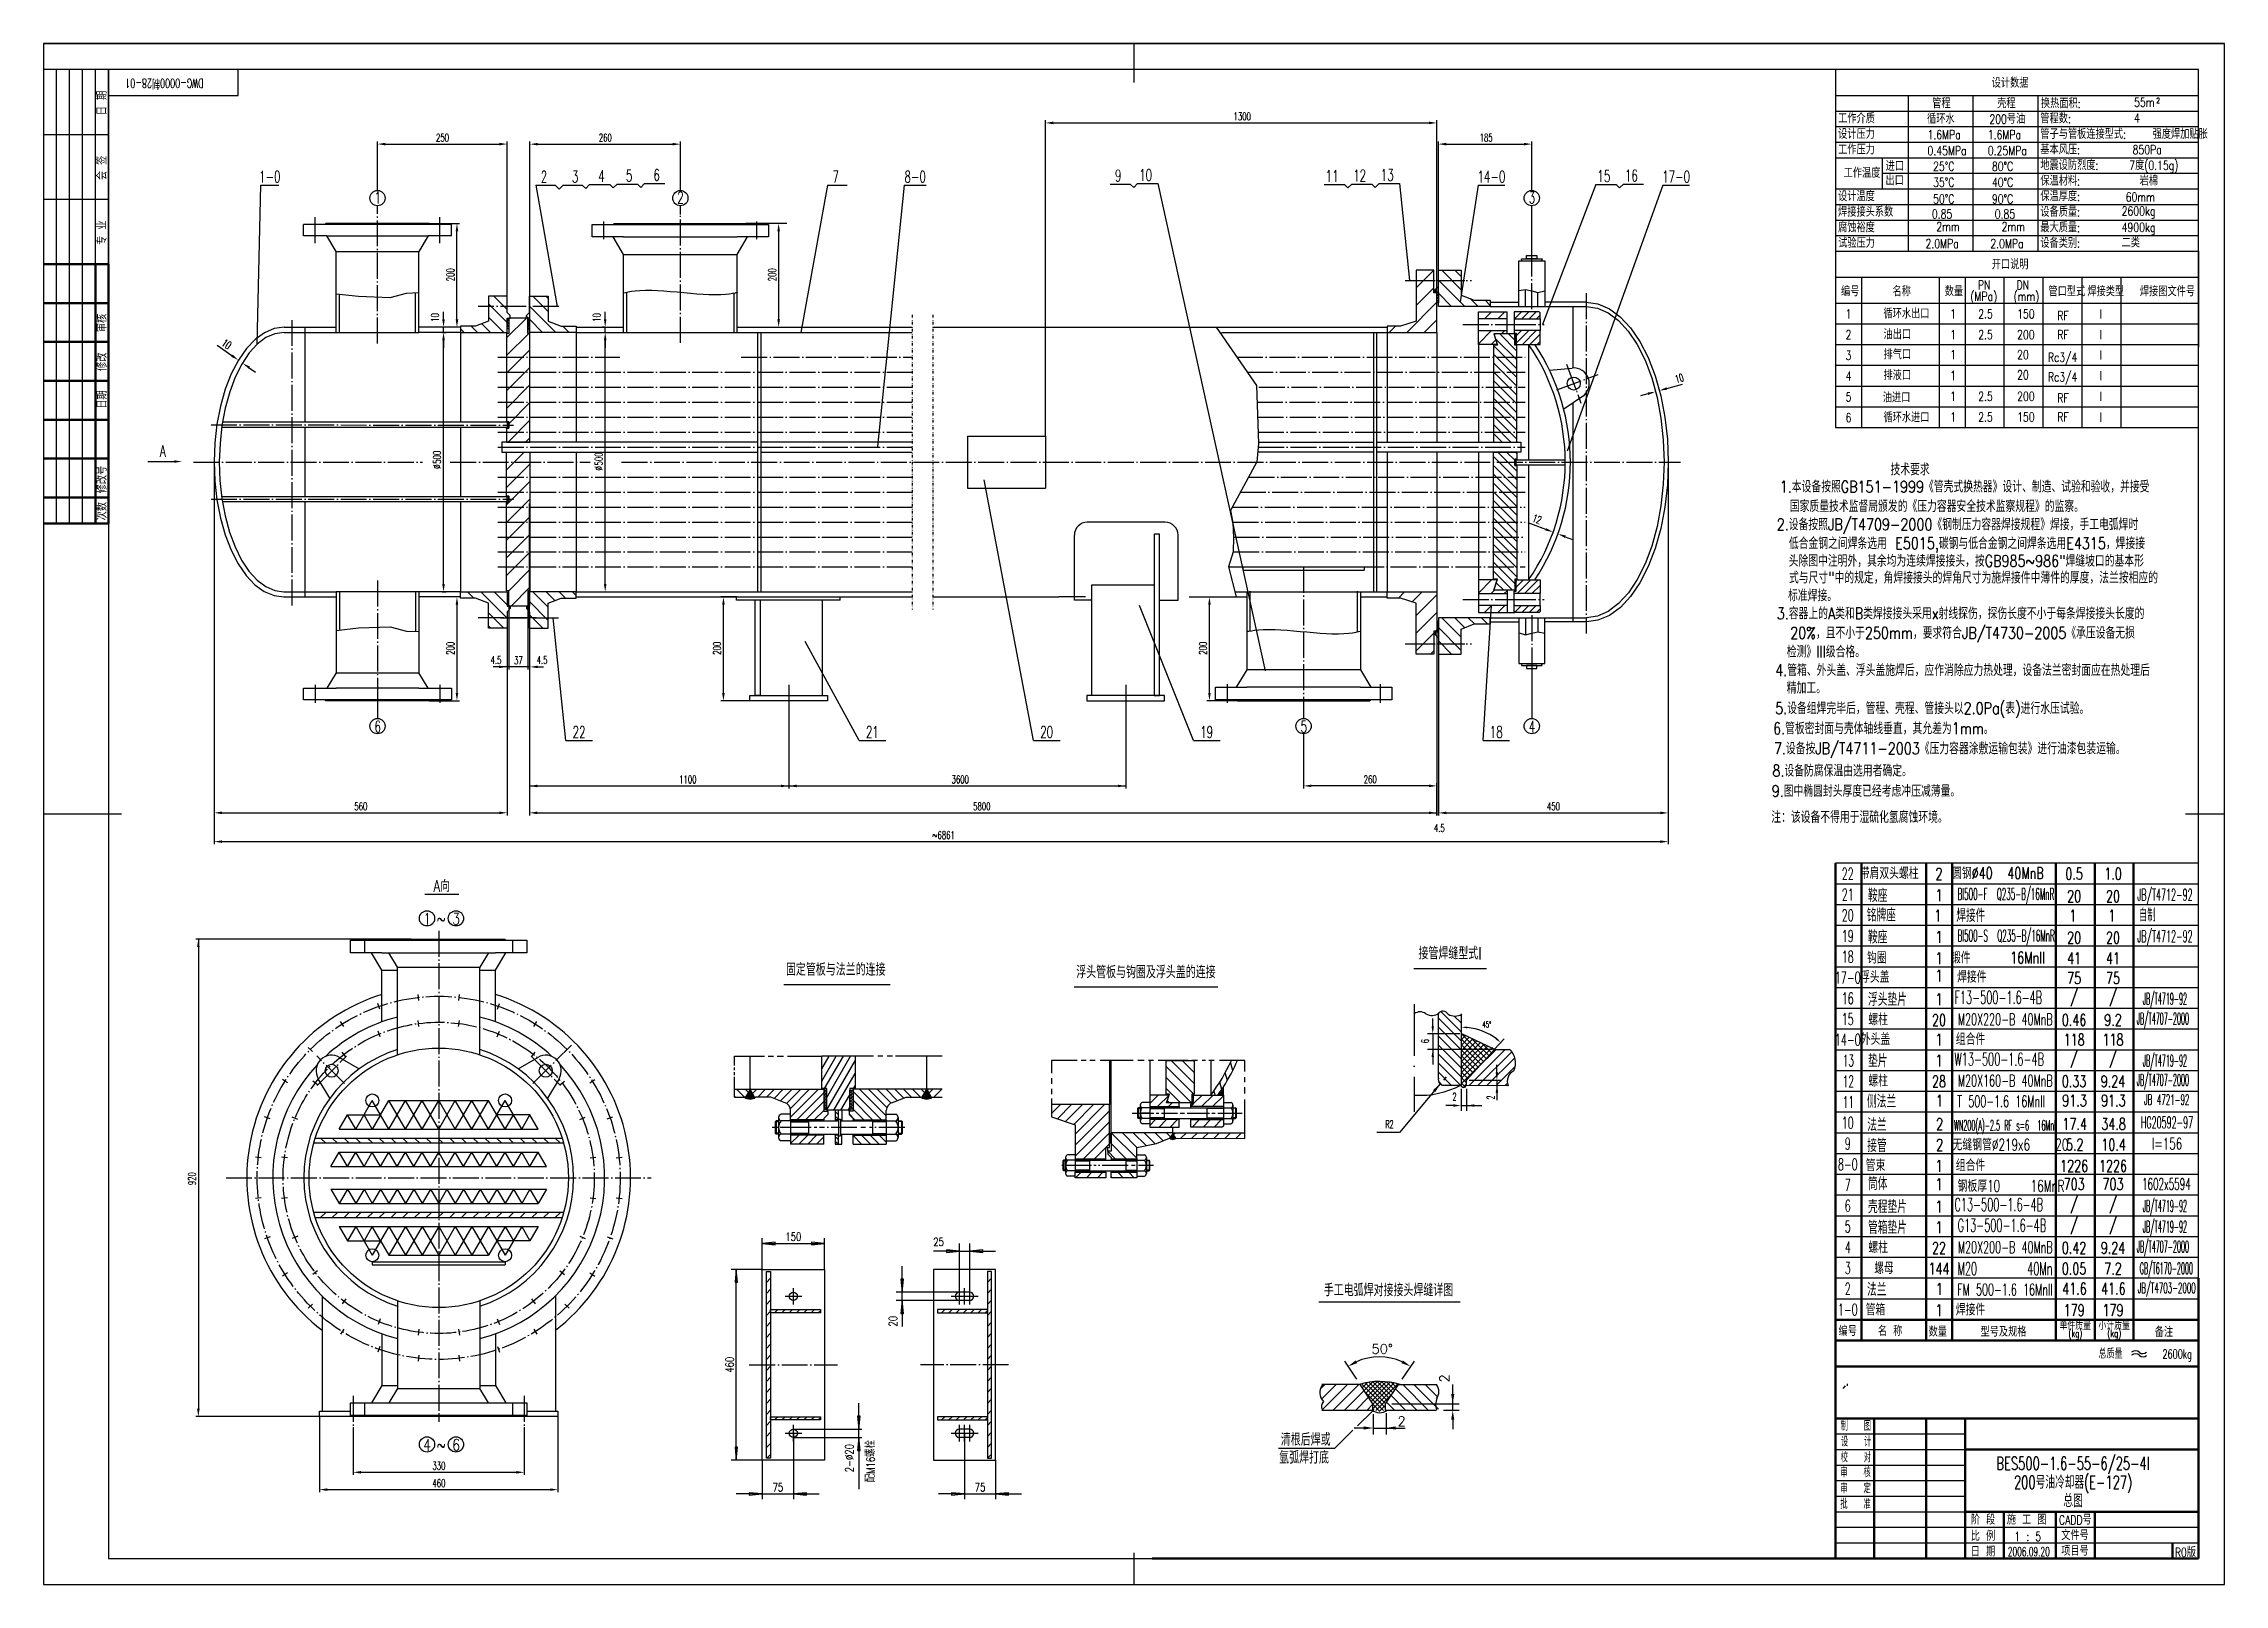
# Model space of a CAD drawing. Extents: x 1146 to 4564, y 131 to 1670.
# Drawn here: x 2369 to 3210, y 482 to 1076 of the extents above; entities that cross this region are included whole.
import ezdxf
from ezdxf.enums import TextEntityAlignment as Align

# ---------------------------------------------------------------- set-up
doc = ezdxf.new("R2010")
doc.units = 0
doc.header["$LTSCALE"] = 2
doc.header["$MEASUREMENT"] = 0
for name, pattern in [('CENTER', [6.25, 5, -0.5, 0.25, -0.5]), ('DASHDOT-S', [14, 10, -2, 0, -2]), ('DIVIDE', [1.25, 0.5, -0.25, 0, -0.25, 0, -0.25])]:
    doc.linetypes.add(name, pattern=pattern)
doc.layers.get('0').update_dxf_attribs({"linetype": 'CONTINUOUS'})
for name, color, linetype in [('1', 2, 'CONTINUOUS'), ('2', 4, 'CONTINUOUS'), ('4', 2, 'CENTER'), ('6', 6, 'DIVIDE'), ('S1', 7, 'CONTINUOUS'), ('文字', 7, 'CONTINUOUS'), ('文字层', 7, 'CONTINUOUS'), ('粗线', 3, 'CONTINUOUS'), ('细线', 7, 'CONTINUOUS')]:
    doc.layers.add(name, color=color, linetype=linetype)
doc.layers.add('粗线层', color=3, linetype='CONTINUOUS', lineweight=50)
doc.styles.add('HZ', font='TXT.shx', dxfattribs={"width": 0.65, "bigfont": 'HZTXT.shx'})
doc.styles.get("Standard").update_dxf_attribs({"font": 'txt.shx', "width": 0.65})

msp = doc.modelspace()

# ---------------------------------------------------------------- texts
at = {"color": 7, "linetype": 'Continuous', "style": 'HZ', "width": 0.65}
msp.add_text('DWG-0000制28-01', height=3.5, rotation=180, dxfattribs=at).set_placement((2415.75, 1060.37), align=Align.MIDDLE)
at = {"color": 7, "linetype": 'Continuous', "style": 'HZ', "width": 0.75}
for s, p in [('日 期', (2393.5, 1053.13)), ('会 签', (2393.5, 1028.13)), ('专 业', (2393.5, 1003.13))]:
    msp.add_text(s, height=3.5, rotation=90, dxfattribs=at).set_placement(p, align=Align.CENTER)
at = {"color": 7, "linetype": 'Continuous', "style": 'HZ'}
for s, height, width, p in [('1300', 3, 0.65, (2828.09, 1046.46)), ('250', 3, 0.65, (2520.51, 1038.3)), ('260', 3, 0.65, (2583.31, 1038.27)), ('185', 3, 0.65, (2922.98, 1038.29)), ('技术要求', 4.5, 0.8, (3081.42, 909.59)), ('头除图中注明外，其余均为连续焊接接头，按GB985~986"焊缝坡口的基本形', 4.5, 0.8, (3042.15, 874.35)), ('式与尺寸"中的规定，角焊接接头的焊角尺寸为施焊接件中薄件的厚度，法兰按相应的', 4.5, 0.8, (3042.27, 867.89)), ('3.容器上的A类和B类焊接接头采用x射线探伤，探伤长度不小于每条焊接接头长度的', 4.5, 0.8, (3037.56, 854.11)), ('标准焊接。', 4.5, 0.8, (3041.92, 861.03)), ('20%，且不小于250mm，要求符合JB/T4730-2005《承压设备无损', 4.5, 0.8, (3042.77, 846.61)), ('检测》III级合格。', 4.5, 0.8, (3041.43, 839.35)), ('4.5', 3, 0.65, (2541.56, 836.89)), ('37', 3, 0.65, (2550.63, 836.75)), ('4.5', 3, 0.65, (2559.34, 836.89)), ('7.设备按JB/T4711-2003《压力容器涂敷运输包装》进行油漆包装运输。', 4.5, 0.8, (3036.47, 802.04)), ('1100', 3, 0.65, (2614.28, 790.84)), ('3600', 3, 0.65, (2719.34, 790.84)), ('9.图中椭圆封头厚度已经考虑冲压减薄量。', 4.5, 0.8, (3035.63, 785.65)), ('8.设备防腐保温由选用者确定。', 4.5, 0.8, (3035.89, 793.47)), ('560', 3, 0.65, (2489.01, 780.49)), ('5800', 3, 0.65, (2727.67, 780.47)), ('450', 3, 0.65, (2948.95, 780.45)), ('4.5', 3, 0.65, (2905.35, 772.14)), ('注：该设备不得用于湿硫化氢腐蚀环境。', 4.5, 0.8, (3035.45, 775.58)), ('~6861', 3, 0.65, (2711.91, 769.38)), ('鞍座', 5, 0.6, (3072.75, 745.09)), ('铭牌座', 5, 0.6, (3072.27, 737.58)), ('鞍座', 5, 0.6, (3072.75, 729.09)), ('接管焊缝型式I', 4.8, 0.8, (2899.39, 722.95)), ('固定管板与法兰的连接', 4.8, 0.8, (2655.47, 716.69)), ('浮头管板与钩圈及浮头盖的连接', 4.8, 0.8, (2767.41, 715.7)), ('浮头垫片', 5, 0.6, (3072.75, 705.01)), ('45%%d', 2.261, 0.55, (2924.04, 696.71)), ('垫片', 5, 0.6, (3072.75, 681.37)), ('侧法兰', 5, 0.6, (3072.36, 665.74)), ('法兰', 5, 0.6, (3072.45, 656.71)), ('接管 ', 5, 0.6, (3072.45, 648.71)), ('筒体', 5, 0.6, (3072.75, 634)), ('壳程垫片', 5, 0.6, (3072.75, 625.13)), ('管箱垫片', 5, 0.6, (3072.75, 617.13)), ('手工电弧焊对接接头焊缝详图', 4.8, 0.8, (2862.88, 593.1)), ('法兰', 5, 0.6, (3072.36, 593.16)), ('清根后焊或', 4.8, 0.8, (2846.3, 535.48)), ('氩弧焊打底', 4.8, 0.8, (2845.68, 528.56)), ('330', 3, 0.65, (2519.12, 526.23)), ('460', 3, 0.65, (2519.12, 519.55))]:
    msp.add_text(s, height=height, dxfattribs=dict(at, width=width)).set_placement(p)
at = {"color": 7, "linetype": 'Continuous', "style": 'HZ', "width": 0.65}
for s, rotation, p in [('200', 90, (2527.59, 984.41)), ('200', 90, (2651.65, 984.41)), ('10', 90, (2521.65, 968.79)), ('10', 90, (2584, 968.79)), ('10', 325.21747, (2437.51, 959.93)), ('10', 15.65221, (2998.76, 945.12)), ('500', 90, (2522.41, 914.04)), ('500', 90, (2584.76, 913.39)), ('∅', 90, (2522.41, 912.09)), ('∅', 90, (2584.76, 911.44)), ('12', 339.42666, (2943, 891.9)), ('200', 90, (2527.59, 840.41)), ('200', 90, (2630.35, 840.41)), ('200', 90, (2817.78, 840.41)), ('920', 90, (2427.87, 635.93))]:
    msp.add_text(s, height=3, rotation=rotation, dxfattribs=at).set_placement(p)
at = {"color": 7, "style": 'HZ', "width": 0.8}
for s, p in [('1.本设备按照GB151-1999《管壳式换热器》设计、制造、试验和验收，并接受', (3038.73, 902.99)), ('国家质量技术监督局颁发的《压力容器安全技术监察规程》的监察。', (3042.61, 895.43)), ('2.设备按照JB/T4709-2000《钢制压力容器焊接规程》焊接，手工电弧焊时', (3037.57, 888.43)), ('低合金钢之间焊条选用 E5015,碳钢与低合金钢之间焊条选用E4315，焊接接', (3042.23, 881.15)), ('4.管箱、外头盖、浮头盖施焊后，应作消除应力热处理，设备法兰密封面应在热处理后', (3036.97, 832.23)), ('精加工。', (3041.42, 825.42)), ('5.设备组焊完毕后，管程、壳程、管接头以2.0Pa(表)进行水压试验。', (3036.97, 817.55)), ('6.管板密封面与壳体轴线垂直，其允差为1mm。', (3036.16, 809.78))]:
    msp.add_text(s, height=4.5, dxfattribs=at).set_placement(p)
at = {"style": 'HZ'}
for s, height, width, p in [(' BI500-F  Q235-B/16MnR ', 4.5, 0.45, (3105.49, 745.92)), ('焊接件', 5, 0.55, (3106.82, 737.43)), (' BI500-S  Q235-B/16MnR ', 4.5, 0.45, (3105.49, 729.92)), ('F13-500-1.6-4B', 5, 0.55, (3106.09, 705.8)), ('M20X220-B 40MnB', 4.5, 0.6, (3107.43, 697.63)), ('JB/T4707-2000', 4.5, 0.4, (3176.4, 697.91)), ('W13-500-1.6-4B', 5, 0.55, (3106.09, 682.01)), ('M20X160-B 40MnB', 4.5, 0.6, (3107.43, 673.99)), ('JB/T4707-2000', 4.5, 0.4, (3176.4, 674.27)), ('T 500-1.6 16MnII', 4.5, 0.6, (3107.15, 666.02)), ('WN200(A)-2.5 RF s=6  16MnII', 4, 0.43, (3105.94, 656.99)), ('无缝钢管%%C219x6   20', 4.5, 0.65, (3105.35, 649.3)), ('C13-500-1.6-4B', 5, 0.55, (3106.09, 625.96)), ('钢板厚10    16MnR', 4.5, 0.65, (3107.3, 633.4)), ('G13-500-1.6-4B', 5, 0.55, (3107.3, 617.96)), ('M20X200-B 40MnB', 4.5, 0.6, (3107.43, 609.75)), ('JB/T4707-2000', 4.5, 0.4, (3176.4, 610.03)), ('M20       40Mn', 5, 0.55, (3107.3, 601.19)), ('GB/T6170-2000', 4.5, 0.4, (3177.53, 601.61)), ('FM 500-1.6 16MnII', 4.5, 0.6, (3107.15, 593.44))]:
    msp.add_text(s, height=height, dxfattribs=dict(at, width=width)).set_placement(p)
at = {"style": 'HZ', "width": 0.896471}
msp.add_text('自制    ', height=5, dxfattribs=at).set_placement((3177.19, 737.56), (3195.19, 737.56), align=Align.FIT)
at = {"style": 'HZ'}
for s, width, p in [('JB/T4719-92', 0.4, (3187.27, 705.53)), ('JB/T4719-92', 0.4, (3187.27, 681.74)), ('l=156', 0.65, (3188.05, 649.69)), ('JB/T4719-92', 0.4, (3187.27, 625.69)), ('JB/T4719-92', 0.4, (3187.27, 617.69))]:
    msp.add_text(s, height=4.5, dxfattribs=dict(at, width=width)).set_placement(p, align=Align.CENTER)
at = {"color": 7, "linetype": 'Continuous', "width": 0.55}
for s, p in [('6', (2903.43, 690.68)), ('2', (2928.74, 668.92))]:
    msp.add_text(s, height=2.95, rotation=90, dxfattribs=at).set_placement(p)
for s, height, p in [('2', 2.95, (2912.52, 668.54)), ('R2', 2.949, (2886.65, 657.96))]:
    msp.add_text(s, height=height, dxfattribs=at).set_placement(p)
at = {"color": 7, "linetype": 'Continuous', "insert": (2880.79, 792.37), "char_height": 3, "attachment_point": 5, "style": 'HZ'}
msp.add_mtext('\\A1;260', dxfattribs=at)
at = {"layer": '1', "style": 'HZ'}
for s, height, width, p in [('1-0', 4.5, 0.65, (2456.42, 1022.48)), ('2', 4.5, 0.65, (2562.16, 1022.48)), ('3', 4.5, 0.65, (2574.15, 1022.48)), ('4', 4.5, 0.65, (2584.36, 1022.69)), ('5', 4.5, 0.65, (2594.98, 1022.9)), ('6', 4.5, 0.65, (2605.6, 1023.11)), ('7', 4.5, 0.65, (2674.65, 1022.48)), ('8-0', 4.5, 0.65, (2705.3, 1022.48)), ('9', 4.5, 0.65, (2783.54, 1022.9)), ('10', 4.5, 0.65, (2794.16, 1023.11)), ('11', 4.5, 0.65, (2866.1, 1022.69)), ('12', 4.5, 0.65, (2876.72, 1022.9)), ('13', 4.5, 0.65, (2887.34, 1023.11)), ('14-0', 4.5, 0.65, (2927.53, 1022.48)), ('15', 4.5, 0.65, (2970.89, 1022.69)), ('16', 4.5, 0.65, (2981.5, 1022.9)), ('17-0', 4.5, 0.65, (2998.75, 1022.48)), ('1', 4.48, 0.65, (2498.03, 1014.4)), ('2', 4.48, 0.65, (2614.83, 1014.4)), ('3', 4.48, 0.65, (2943.17, 1014.4)), ('6', 4.48, 0.65, (2498.03, 810.49)), ('22', 4.5, 0.65, (2575.7, 808.4)), ('21', 4.5, 0.65, (2688.78, 808.4)), ('20', 4.5, 0.65, (2756.01, 808.4)), ('19', 4.5, 0.65, (2817.71, 808.4)), ('5', 4.48, 0.65, (2855.17, 810.49)), ('18', 4.5, 0.65, (2929.38, 808.4)), ('4', 4.48, 0.65, (2943.17, 810.49)), ('A向', 4.48, 0.75, (2522.73, 749.07)), ('1', 4.48, 0.75, (2517.12, 736.37)), ('3', 4.48, 0.75, (2528.28, 736.37)), ('~', 4.48, 0.75, (2522.51, 736.37)), ('150', 3.2, 0.75, (2658.33, 614.48)), ('25', 3.2, 0.75, (2714.33, 612.48)), ('4', 4.48, 0.75, (2517.12, 533.57)), ('~', 4.48, 0.75, (2522.51, 533.57)), ('6', 4.48, 0.75, (2528.28, 533.57)), ('75', 3.2, 0.75, (2652.33, 517.88)), ('75', 3.2, 0.75, (2730.33, 517.88))]:
    msp.add_text(s, height=height, dxfattribs=dict(at, width=width)).set_placement(p, align=Align.CENTER)
at = {"layer": '1', "style": 'HZ', "width": 0.65}
msp.add_text('A', height=4.5, dxfattribs=at).set_placement((2414, 916.76))
at = {"layer": '1', "style": 'HZ', "width": 0.75}
for s, p in [('20', (2698.33, 583.48)), ('460', (2635.33, 566.68)), ('2-%%c20', (2681.53, 530.68))]:
    msp.add_text(s, height=3.2, rotation=90, dxfattribs=at).set_placement(p, align=Align.CENTER)
msp.add_text('配M16螺栓', height=3.2, rotation=90, dxfattribs=at).set_placement((2689.73, 537.68), align=Align.RIGHT)
at = {"layer": 'S1', "color": 7, "linetype": 'Continuous'}
for s, height, p in [('50%%d', 3.686, (2881.29, 570.95)), ('2', 3.69, (2891.29, 543.06))]:
    msp.add_text(s, height=height, dxfattribs=at).set_placement(p)
msp.add_text('2', height=3.69, rotation=90, dxfattribs=at).set_placement((2911.24, 559.84))
at = {"layer": '文字', "style": 'HZ', "width": 0.75}
for s, height, p in [('设计数据', 3.5, (3120.47, 1059.06)), ('管程', 3.5, (3097.51, 1051.18)), ('壳程', 3.5, (3122.56, 1051.18)), ('换热面积:', 3.5, (3139.45, 1051.18)), ('55m', 3.5, (3175.37, 1051.69)), ('2', 2, (3183.9, 1053.12)), ('设计压力', 3.5, (3061.22, 1039.34)), ('工作介质', 3.5, (3061.22, 1045.34)), ('循环水', 3.5, (3095.52, 1045.17)), ('200号油', 3.5, (3119.55, 1045.17)), ('管程数:', 3.5, (3139.22, 1045.34)), ('管子与管板连接型式:    强度焊加贴胀', 3.5, (3139.22, 1039.34)), ('4', 3.5, (3175.37, 1045.56)), ('工作压力', 3.5, (3061.22, 1033.34)), ('0.45MPa', 3.5, (3095.69, 1033.05)), ('1.6MPa', 3.5, (3095.69, 1039.18)), ('0.25MPa', 3.5, (3118.96, 1033.05)), ('1.6MPa', 3.5, (3118.96, 1039.18)), ('基本风压:    ', 3.5, (3139.22, 1033.34)), ('850Pa', 3.5, (3174.79, 1033.38)), ('工作温度', 3.5, (3063.36, 1024.36)), ('进口', 3.5, (3079.57, 1026.96)), ('25%%dC', 3.5, (3097.85, 1026.94)), ('80%%dC', 3.5, (3120.55, 1026.94)), ('地震设防烈度:', 3.5, (3139.22, 1027.33)), ('7度(0.15g)', 3.5, (3173.5, 1027.36)), ('设计温度', 3.5, (3061.22, 1015.34)), ('出口', 3.5, (3079.48, 1021.42)), ('35%%dC', 3.5, (3097.85, 1020.82)), ('50%%dC', 3.5, (3097.85, 1014.4)), ('40%%dC', 3.5, (3120.55, 1020.82)), ('90%%dC', 3.5, (3120.55, 1014.4)), ('保温材料:         岩棉', 3.5, (3139.22, 1021.34)), ('保温厚度:', 3.5, (3139.22, 1015.34)), ('60mm', 3.5, (3172.12, 1015.11)), ('焊接接头系数', 3.5, (3061.22, 1009.34)), ('0.85', 3.5, (3097.39, 1008.57)), ('0.85', 3.5, (3121.63, 1008.57)), ('设备质量:', 3.5, (3139.22, 1009.34)), ('2600kg', 3.5, (3170.56, 1009.74)), ('腐蚀裕度', 3.5, (3061.22, 1003.33)), ('试验压力', 3.5, (3061.22, 997.33)), ('2mm', 3.5, (3099.09, 1003.73)), ('2mm', 3.5, (3124.29, 1003.73)), ('设备类别:', 3.5, (3139.22, 997.33)), ('最大质量:', 3.5, (3139.22, 1003.33)), ('二类', 3.5, (3170.56, 997.49)), ('4900kg', 3.5, (3170.56, 1003.42)), ('2.0MPa', 3.5, (3094.93, 997.18)), ('2.0MPa', 3.5, (3119.93, 997.18)), ('开口说明', 3.5, (3120.47, 989.06)), ('PN', 3.5, (3115.15, 981.23)), ('DN', 3.5, (3130.05, 981.23)), ('编号', 3.5, (3062.34, 978.68)), ('名称', 3.5, (3082.21, 978.68)), ('数量', 3.5, (3102.34, 978.68)), ('(MPa)', 3.5, (3112.24, 976.82)), ('(mm)', 3.5, (3128.9, 976.82)), ('管口型式', 3.5, (3142.34, 978.68)), ('焊接类型', 3.5, (3157.34, 978.68)), ('焊接图文件号', 3.5, (3177.6, 978.68)), ('1', 3.5, (3064.12, 970.09)), ('循环水出口', 3.5, (3078.72, 970.09)), ('1', 3.5, (3104.44, 970.09)), ('2.5', 3.5, (3115.26, 970.09)), ('150', 3.5, (3130.26, 970.09)), ('RF', 3.5, (3145.78, 969.39)), ('I', 3.5, (3162.13, 970.04)), ('2', 3.5, (3064.12, 962.09)), ('油出口', 3.5, (3078.72, 962.09)), ('1', 3.5, (3104.44, 962.09)), ('2.5', 3.5, (3115.26, 962.09)), ('200', 3.5, (3130.26, 962.09)), ('RF', 3.5, (3145.78, 962.09)), ('I', 3.5, (3162.13, 962.04)), ('3', 3.5, (3064.12, 954.09)), ('排气口', 3.5, (3078.72, 954.34)), ('1', 3.5, (3104.44, 954.34)), ('20', 3.5, (3130.26, 954.34)), ('Rc3/4', 3.5, (3142.13, 953.35)), ('I', 3.5, (3162.13, 954.28)), ('4', 3.5, (3064.12, 946.09)), ('排液口', 3.5, (3078.72, 946.34)), ('1', 3.5, (3104.44, 946.34)), ('20', 3.5, (3130.26, 946.58)), ('Rc3/4', 3.5, (3142.13, 945.79)), ('I', 3.5, (3162.13, 946.28)), ('5', 3.5, (3064.12, 938.09)), ('6', 3.5, (3064.12, 930.09)), ('油进口', 3.5, (3078.44, 937.72)), ('循环水进口', 3.5, (3078.72, 930.09)), ('1', 3.5, (3104.44, 938.34)), ('1', 3.5, (3104.44, 930.34)), ('2.5', 3.5, (3115.26, 938.28)), ('2.5', 3.5, (3115.26, 930.31)), ('200', 3.5, (3130.26, 938.28)), ('150', 3.5, (3130.26, 930.31)), ('RF', 3.5, (3145.78, 937.63)), ('RF', 3.5, (3145.78, 930.34)), ('I', 3.5, (3162.13, 938.28)), ('I', 3.5, (3162.13, 930.28))]:
    msp.add_text(s, height=height, dxfattribs=at).set_placement(p)
at = {"layer": '文字层', "color": 7, "linetype": 'Continuous', "style": 'HZ', "width": 0.75}
for s, p in [('审核', (2393.49, 968.34)), ('修改', (2393.49, 953.39)), ('日期', (2393.49, 938.81)), ('修改号', (2393.49, 907.96)), ('次数', (2393.49, 895.79))]:
    msp.add_text(s, height=3.5, rotation=90, dxfattribs=at).set_placement(p, align=Align.CENTER)
at = {"layer": '文字层', "color": 7, "linetype": 'Continuous', "style": 'HZ'}
for s, height, width, p in [('22', 4.5, 0.6, (3064.96, 753.72)), ('带肩双头螺柱', 4.5, 0.7, (3080.92, 753.96)), ('2', 4.5, 0.7, (3100.14, 753.7)), ('圆钢%%c40  40MnB', 4.5, 0.7, (3122.85, 753.97)), ('0.5', 4.5, 0.7, (3152.24, 753.75)), ('1.0', 4.5, 0.7, (3167.24, 753.75)), ('21', 4.5, 0.6, (3064.96, 745.72)), ('1', 4.5, 0.7, (3100.14, 745.4)), ('20', 4.5, 0.7, (3152.24, 745.08)), ('20', 4.5, 0.7, (3167.24, 745.08)), ('JB/T4712-92', 4.5, 0.5, (3187.27, 745.65)), ('20', 4.5, 0.6, (3064.96, 737.72)), ('1', 4.5, 0.7, (3099.65, 737.52)), ('1', 4.5, 0.7, (3151.75, 737.57)), ('1', 4.5, 0.7, (3166.75, 737.57)), ('19', 4.5, 0.6, (3064.96, 729.72)), ('1', 4.5, 0.7, (3100.14, 729.4)), ('20', 4.5, 0.7, (3152.24, 729.08)), ('20', 4.5, 0.7, (3167.24, 729.08)), ('JB/T4712-92', 4.5, 0.5, (3187.27, 729.65)), ('18', 4.5, 0.6, (3064.96, 721.72)), ('钩圈', 4.5, 0.7, (3076.15, 721.38)), ('1', 4.5, 0.7, (3100.14, 721.12)), ('锻件     16MnII', 4.5, 0.7, (3122.85, 721.39)), ('41', 4.5, 0.7, (3152.24, 721.17)), ('41', 4.5, 0.7, (3167.24, 721.17)), ('17-0', 4.5, 0.6, (3064.96, 713.72)), ('浮头盖', 4.5, 0.7, (3075.37, 713.97)), ('1', 4.5, 0.7, (3100.14, 714.47)), ('焊接件', 4.5, 0.7, (3112.79, 713.98)), ('75', 4.5, 0.7, (3152.24, 713.5)), ('75', 4.5, 0.7, (3167.24, 713.5)), ('16', 4.5, 0.6, (3064.96, 705.72)), ('1', 4.5, 0.7, (3100.14, 705.32)), ('/', 4.5, 0.7, (3152.24, 706.35)), ('/', 4.5, 0.7, (3167.24, 706.35)), ('15', 4.5, 0.6, (3064.96, 697.72)), ('螺柱', 4.5, 0.7, (3076.67, 697.58)), ('20', 4.5, 0.7, (3100.14, 697.32)), ('0.46', 4.5, 0.7, (3152.24, 697.37)), ('9.2', 4.5, 0.7, (3167.24, 697.37)), ('14-0', 4.5, 0.6, (3064.96, 689.72)), ('外头盖', 4.5, 0.7, (3075.63, 689.99)), ('1', 4.5, 0.7, (3100.14, 689.72)), ('组合件', 4.5, 0.7, (3112.28, 689.99)), ('118', 4.5, 0.7, (3152.24, 689.78)), ('118', 4.5, 0.7, (3167.24, 689.78)), ('13', 4.5, 0.55, (3065.21, 681.72)), ('1', 4.5, 0.7, (3100.14, 681.68)), ('/', 4.5, 0.7, (3152.24, 682.71)), ('/', 4.5, 0.7, (3167.24, 682.71)), ('12', 4.5, 0.55, (3065.21, 673.72)), ('螺柱', 4.5, 0.7, (3076.67, 673.94)), ('28', 4.5, 0.7, (3100.14, 673.68)), ('0.33', 4.5, 0.7, (3152.24, 673.73)), ('9.24', 4.5, 0.7, (3167.24, 673.73)), ('11', 4.5, 0.55, (3065.21, 665.72)), ('1', 4.5, 0.7, (3100.28, 666.26)), ('91.3', 4.5, 0.7, (3152.38, 666.31)), ('91.3', 4.5, 0.7, (3167.37, 666.31)), ('JB 4721-92', 4, 0.5, (3187.96, 666.91)), ('10', 4.5, 0.6, (3064.96, 657.72)), ('2', 4.5, 0.7, (3100.37, 657.23)), ('17.4', 4.5, 0.7, (3152.47, 657.28)), ('34.8', 4.5, 0.7, (3167.47, 657.28)), ('HG20592-97', 4.5, 0.5, (3188.05, 657.88)), ('9', 4.5, 0.6, (3064.96, 649.72)), ('2', 4.5, 0.7, (3100.37, 649.23)), ('5.2', 4.5, 0.7, (3152.47, 649.28)), ('10.4', 4.5, 0.7, (3167.47, 649.28)), ('8-0', 4.5, 0.6, (3064.96, 641.72)), ('管束', 4.5, 0.7, (3075.63, 641.34)), ('1', 4.5, 0.7, (3100.14, 641.08)), ('组合件', 4.5, 0.7, (3112.28, 641.35)), ('1226', 4.5, 0.7, (3152.24, 641.13)), ('1226', 4.5, 0.7, (3167.24, 641.13)), ('7', 4.5, 0.6, (3064.96, 633.72)), ('1', 4.5, 0.7, (3100.14, 634.02)), ('703', 4.5, 0.7, (3152.24, 634.07)), ('/', 4.5, 0.7, (3152.24, 626.47)), ('703', 4.5, 0.7, (3167.24, 634.07)), ('/', 4.5, 0.7, (3167.24, 626.47)), ('1602x5594', 4.5, 0.55, (3187.82, 634.12)), ('6', 4.5, 0.6, (3064.96, 625.72)), ('1', 4.5, 0.7, (3100.14, 625.44)), ('/', 4.5, 0.7, (3152.24, 618.47)), ('/', 4.5, 0.7, (3167.24, 618.47)), ('5', 4.5, 0.6, (3064.96, 617.72)), ('4', 4.5, 0.6, (3064.96, 609.72)), ('螺柱', 4.5, 0.7, (3076.67, 609.7)), ('22', 4.5, 0.7, (3100.14, 609.44)), ('1', 4.5, 0.7, (3100.14, 617.44)), ('0.42', 4.5, 0.7, (3152.24, 609.49)), ('9.24', 4.5, 0.7, (3167.24, 609.49)), ('3', 4.5, 0.6, (3064.96, 601.72)), ('螺母', 4.5, 0.7, (3078.89, 601.7)), ('144', 4.5, 0.7, (3100.14, 601.44)), ('0.05', 4.5, 0.7, (3152.24, 601.49)), ('7.2', 4.5, 0.7, (3167.24, 601.49)), ('2', 4.5, 0.6, (3064.96, 593.72)), ('1', 4.5, 0.7, (3100.28, 593.68)), ('41.6', 4.5, 0.7, (3152.38, 593.73)), ('41.6', 4.5, 0.7, (3167.37, 593.73)), ('JB/T4703-2000', 4, 0.5, (3187.96, 594.33)), ('1-0', 4.5, 0.6, (3064.96, 585.72)), ('管箱', 4.5, 0.7, (3075.63, 585.7)), ('1', 4.5, 0.7, (3100.14, 585.44)), ('焊接件', 4.5, 0.7, (3112.28, 585.71)), ('179', 4.5, 0.7, (3152.24, 585.49)), ('179', 4.5, 0.7, (3167.24, 585.49)), ('编号', 3.5, 0.75, (3064.96, 577.86)), ('名 称', 3.5, 0.75, (3081.27, 577.84)), ('数量', 3.5, 0.75, (3099.66, 577.58)), ('型号及规格', 3.5, 0.75, (3125.01, 577.58)), ('单件质量', 3, 0.75, (3152.67, 580.22)), ('(kg)', 2.8, 0.7, (3152.75, 577.39)), ('小计质量', 3, 0.75, (3167.67, 580.22)), ('(kg)', 2.8, 0.7, (3167.75, 577.39)), ('备注', 3.5, 0.75, (3186.89, 577.45)), ('总质量       2600kg', 3.5, 0.65, (3179.67, 569.13)), ('制   图', 3.5, 0.6, (3068.06, 541.27)), ('设   计', 3.5, 0.6, (3068.18, 535.21)), ('校   对', 3.5, 0.6, (3068.06, 529.15)), ('BES500-1.6-55-6/25-4I', 5, 0.65, (3151.82, 526.17)), ('审   核', 3.5, 0.6, (3067.94, 523.38)), ('200号油冷却器(E-127)', 5, 0.65, (3151.82, 518.9)), ('批   准', 3.5, 0.6, (3067.94, 511.17)), ('审   定', 3.5, 0.6, (3067.94, 517.17)), ('总图', 5, 0.65, (3151.82, 511.79)), ('阶 段', 3.5, 0.75, (3117.1, 505.12)), ('施 工 图', 3.5, 0.75, (3133.93, 505.15)), ('CADD号', 3.5, 0.75, (3152.72, 505.12)), ('比 例', 3.5, 0.75, (3117.1, 498.83)), ('日 期', 3.5, 0.75, (3117.1, 492.83)), ('2006.09.20', 3.5, 0.6, (3134.77, 492.88)), ('1 : 5', 3.5, 0.75, (3134.35, 498.74)), ('项目号', 3.5, 0.75, (3152.57, 493.12)), ('文件号', 3.5, 0.75, (3152.57, 499.12))]:
    msp.add_text(s, height=height, dxfattribs=dict(at, width=width)).set_placement(p, align=Align.CENTER)
at = {"layer": '文字层', "color": 7, "linetype": 'Continuous', "style": 'HZ', "width": 0.75}
msp.add_text('R0版', height=3.5, dxfattribs=at).set_placement((3195.17, 494.72), align=Align.MIDDLE)

# ---------------------------------------------------------------- linework, layer by layer
at = {"color": 7, "linetype": 'Continuous'}
for p, q in [((2369.19, 1076.03), (2369.19, 482.03)), ((3210.19, 1076.03), (2369.19, 1076.03)), ((2369.19, 1076.03), (3210.19, 1076.03)), ((3210.19, 482.03), (3210.19, 1076.03)), ((2755.53, 924.69), (2755.53, 1046.46)), ((2758.53, 1045.46), (2903.49, 1045.46)), ((2906.49, 1038.3), (2906.49, 1046.46)), ((2497.95, 1019.4), (2497.95, 1038.3)), ((2500.95, 1037.3), (2544.95, 1037.3)), ((2547.95, 978.69), (2547.95, 1038.3)), ((2556.75, 1020.33), (2556.75, 1038.27)), ((2559.75, 1037.27), (2611.75, 1037.27)), ((2614.75, 1019.4), (2614.75, 1038.27)), ((2906.49, 1000.89), (2906.49, 1038.3)), ((2907.09, 1021.41), (2907.09, 1038.29)), ((2910.09, 1037.29), (2940.09, 1037.29)), ((2943.09, 1019.4), (2943.09, 1038.29)), ((2451.58, 960.18), (2452.92, 1021.48)), ((2556.75, 964.29), (2556.75, 1020.33)), ((2559.06, 1021.48), (2567.18, 974.69)), ((2671.55, 1021.48), (2661.21, 964.69)), ((2701.09, 1021.48), (2690.75, 920.71)), ((2798.89, 1022.11), (2840.23, 834.2)), ((2892.07, 1022.11), (2895.9, 984.69)), ((2907.09, 979.82), (2907.09, 1021.41)), ((2922.45, 1021.48), (2915.49, 976.46)), ((2967.79, 1021.69), (2947.17, 967.69)), ((2993.66, 1021.48), (2956.76, 918.91)), ((2497.95, 1011.73), (2497.95, 1013.53)), ((2614.75, 1010.17), (2614.75, 1013.53)), ((2943.09, 995.29), (2943.09, 1013.53)), ((2517.85, 1006.69), (2529.59, 1006.69)), ((2528.59, 969.69), (2528.59, 1003.69)), ((2655.84, 1006.69), (2639.93, 1006.69)), ((2652.65, 1003.69), (2652.65, 969.69)), ((2906.49, 979.89), (2906.49, 1000.89)), ((2482.05, 979.57), (2490.65, 978.61)), ((2490.65, 978.61), (2502.83, 978.21)), ((2502.83, 978.21), (2509.12, 979.83)), ((2509.12, 979.83), (2513.85, 980.04)), ((2523.41, 969.69), (2523.41, 972.69)), ((2585.76, 969.69), (2585.76, 972.69)), ((2441.83, 955.72), (2436.12, 959.68)), ((2523.41, 966.69), (2522.41, 966.69)), ((2522.84, 964.69), (2524.41, 964.69)), ((2522.84, 964.69), (2524.41, 964.69)), ((2523.41, 964.69), (2523.41, 966.69)), ((2523.41, 867.69), (2523.41, 961.69)), ((2523.41, 961.69), (2523.41, 958.69)), ((2529.95, 966.69), (2527.59, 966.69)), ((2585.76, 966.69), (2584.76, 966.69)), ((2585.18, 964.69), (2586.76, 964.69)), ((2585.18, 964.69), (2586.76, 964.69)), ((2585.76, 964.69), (2585.76, 966.69)), ((2585.76, 867.69), (2585.76, 961.69)), ((2585.76, 961.69), (2585.76, 958.69)), ((2821.43, 966.69), (2836.9, 944.29)), ((2448.5, 951.08), (2450.96, 949.37)), ((2836.9, 944.29), (2837.67, 921.83)), ((2995.17, 943.07), (3001.24, 944.77)), ((2987.88, 941.03), (2984.99, 940.22)), ((2837.67, 921.83), (2837.07, 914.81)), ((2409.32, 914.9), (2419.57, 914.9)), ((2837.07, 914.81), (2826.88, 896.09)), ((2750.93, 807.4), (2731.94, 907.92)), ((2826.88, 896.09), (2827.78, 891.22)), ((2827.78, 891.22), (2828.11, 885.81)), ((2948.52, 888.76), (2941.71, 891.31)), ((2950.9, 886.57), (2951.68, 888.64)), ((2952.78, 885.87), (2953.55, 887.93)), ((2956.01, 885.94), (2958.82, 884.89)), ((2522.84, 864.69), (2524.41, 864.69)), ((2529.95, 862.69), (2527.59, 862.69)), ((2528.59, 859.69), (2528.59, 825.69)), ((2548.55, 859.52), (2548.55, 834.75)), ((2555.95, 859.19), (2555.95, 834.75)), ((2574.55, 862.69), (2579.24, 862.69)), ((2585.18, 864.69), (2586.76, 864.69)), ((2636.35, 862.69), (2630.35, 862.69)), ((2631.35, 825.69), (2631.35, 859.69)), ((2812.62, 807.4), (2791.8, 859.39)), ((2818.78, 825.69), (2818.78, 859.69)), ((2924.29, 807.4), (2927.58, 859.39)), ((2482.05, 849.8), (2490.65, 850.76)), ((2490.65, 850.76), (2502.83, 851.16)), ((2502.83, 851.16), (2509.12, 849.54)), ((2509.12, 849.54), (2513.85, 849.34)), ((2570.62, 807.4), (2565.64, 854.69)), ((2906.49, 849.49), (2906.49, 818.01)), ((2683.69, 807.4), (2662.86, 845.56)), ((2907.09, 849.37), (2907.09, 832.12)), ((2556.55, 835.75), (2542.55, 835.75)), ((2558.95, 835.75), (2561.95, 835.75)), ((2943.09, 834.09), (2943.09, 815.84)), ((2907.09, 832.12), (2907.09, 778.45)), ((2517.85, 822.69), (2529.59, 822.69)), ((2641.55, 822.69), (2630.35, 822.69)), ((2656.55, 818), (2656.55, 788.84)), ((2656.55, 818), (2656.55, 788.84)), ((2786.49, 818), (2786.49, 788.84)), ((2829.59, 822.69), (2817.78, 822.69)), ((2855.09, 818.95), (2855.09, 815.84)), ((2906.49, 820.27), (2906.49, 778.47)), ((2547.95, 808.29), (2547.95, 778.49)), ((2556.55, 808.29), (2556.55, 799.31)), ((2855.09, 809.97), (2855.09, 788.87)), ((2556.55, 799.31), (2556.55, 788.84)), ((2434.95, 792.29), (2434.95, 778.49)), ((2434.95, 792.29), (2434.95, 767.38)), ((2906.49, 778.47), (2906.49, 790.87)), ((2995.69, 792.29), (2995.69, 778.45)), ((2995.69, 792.29), (2995.69, 767.38)), ((2556.55, 789.84), (2786.49, 789.84)), ((2556.55, 788.84), (2556.55, 778.47)), ((2903.49, 789.87), (2858.09, 789.87)), ((2437.95, 779.49), (2544.95, 779.49)), ((2559.55, 779.47), (2906.49, 779.47)), ((2910.09, 779.45), (2992.69, 779.45)), ((2437.95, 768.38), (2992.69, 768.38)), ((2510.88, 730.76), (2427.87, 730.76)), ((2428.87, 730.76), (2428.87, 549.76)), ((2897.65, 719.48), (2925.61, 719.48)), ((2904.9, 697.21), (2904.9, 700.16)), ((2915.3, 694.26), (2902.93, 694.26)), ((2904.9, 694.26), (2904.9, 682.39)), ((2915.94, 694.2), (2916.08, 694.34)), ((2925.51, 684.75), (2915.94, 694.32)), ((2915.94, 692.08), (2917.53, 693.67)), ((2915.94, 689.96), (2918.97, 692.99)), ((2915.94, 687.83), (2920.42, 692.31)), ((2924.49, 683.64), (2915.94, 692.2)), ((2915.94, 685.71), (2921.86, 691.64)), ((2915.94, 683.59), (2923.31, 690.96)), ((2915.94, 681.47), (2924.75, 690.28)), ((2923.48, 682.54), (2915.94, 690.08)), ((2926.52, 685.86), (2919.76, 692.62)), ((2927.54, 686.96), (2923.75, 690.75)), ((2932.49, 692.37), (2928.76, 688.3)), ((2927.92, 688.28), (2902.93, 688.28)), ((2915.94, 679.35), (2926.19, 689.61)), ((2915.94, 677.23), (2927.64, 688.93)), ((2922.47, 681.43), (2915.94, 687.96)), ((2921.45, 680.32), (2915.94, 685.84)), ((2915.94, 675.11), (2924.71, 683.88)), ((2920.44, 679.22), (2915.94, 683.72)), ((2919.42, 678.11), (2915.94, 681.6)), ((2928.55, 688.07), (2927.74, 688.88)), ((2929.65, 679.38), (2929.65, 682.33)), ((2915.8, 673.13), (2915.8, 664.65)), ((2918.41, 677), (2915.94, 679.47)), ((2917.9, 675.39), (2915.94, 677.35)), ((2917.38, 673.79), (2915.94, 675.23)), ((2916.58, 673.63), (2917.9, 674.95)), ((2917.95, 673.13), (2917.95, 664.65)), ((2918.89, 676.43), (2931.25, 676.43)), ((2929.65, 676.43), (2929.65, 668.68)), ((2489.55, 657.5), (2495.95, 668.58)), ((2502.35, 657.5), (2495.95, 668.58)), ((2508.75, 657.5), (2502.35, 668.58)), ((2502.35, 657.5), (2508.75, 668.58)), ((2515.15, 657.5), (2508.75, 668.58)), ((2508.75, 657.5), (2515.15, 668.58)), ((2521.55, 657.5), (2515.15, 668.58)), ((2515.15, 657.5), (2521.55, 668.58)), ((2521.55, 657.5), (2527.95, 668.58)), ((2527.95, 657.5), (2521.55, 668.58)), ((2534.35, 657.5), (2527.95, 668.58)), ((2527.95, 657.5), (2534.35, 668.58)), ((2540.75, 657.5), (2534.35, 668.58)), ((2534.35, 657.5), (2540.75, 668.58)), ((2540.75, 657.5), (2547.15, 668.58)), ((2553.55, 657.5), (2547.15, 668.58)), ((2912.86, 666.62), (2909.91, 666.62)), ((2915.8, 666.62), (2923.85, 666.62)), ((2489.55, 657.5), (2486.35, 663.04)), ((2495.95, 657.5), (2492.75, 663.04)), ((2499.15, 663.04), (2495.95, 657.5)), ((2547.15, 657.5), (2543.95, 663.04)), ((2547.15, 657.5), (2550.35, 663.04)), ((2553.55, 657.5), (2556.75, 663.04)), ((2892.04, 656.27), (2883.3, 656.27)), ((2486.35, 643.16), (2483.15, 648.7)), ((2492.75, 643.16), (2489.55, 648.7)), ((2492.75, 643.16), (2495.95, 648.7)), ((2499.15, 643.16), (2495.95, 648.7)), ((2499.15, 643.16), (2502.35, 648.7)), ((2505.55, 643.16), (2502.35, 648.7)), ((2505.55, 643.16), (2508.75, 648.7)), ((2511.95, 643.16), (2508.75, 648.7)), ((2511.95, 643.16), (2515.15, 648.7)), ((2518.35, 643.16), (2515.15, 648.7)), ((2518.35, 643.16), (2521.55, 648.7)), ((2524.75, 643.16), (2521.55, 648.7)), ((2524.75, 643.16), (2527.95, 648.7)), ((2531.15, 643.16), (2527.95, 648.7)), ((2531.15, 643.16), (2534.35, 648.7)), ((2537.55, 643.16), (2534.35, 648.7)), ((2537.55, 643.16), (2540.75, 648.7)), ((2543.95, 643.16), (2540.75, 648.7)), ((2543.95, 643.16), (2547.15, 648.7)), ((2550.35, 643.16), (2547.15, 648.7)), ((2550.35, 643.16), (2553.55, 648.7)), ((2556.75, 643.16), (2553.55, 648.7)), ((2556.75, 643.16), (2559.95, 648.7)), ((2486.35, 634.36), (2483.15, 628.81)), ((2492.75, 634.36), (2489.55, 628.81)), ((2492.75, 634.36), (2495.95, 628.81)), ((2499.15, 634.36), (2495.95, 628.81)), ((2499.15, 634.36), (2502.35, 628.81)), ((2505.55, 634.36), (2502.35, 628.81)), ((2505.55, 634.36), (2508.75, 628.81)), ((2511.95, 634.36), (2508.75, 628.81)), ((2511.95, 634.36), (2515.15, 628.81)), ((2518.35, 634.36), (2515.15, 628.81)), ((2518.35, 634.36), (2521.55, 628.81)), ((2524.75, 634.36), (2521.55, 628.81)), ((2524.75, 634.36), (2527.95, 628.81)), ((2531.15, 634.36), (2527.95, 628.81)), ((2531.15, 634.36), (2534.35, 628.81)), ((2537.55, 634.36), (2534.35, 628.81)), ((2537.55, 634.36), (2540.75, 628.81)), ((2543.95, 634.36), (2540.75, 628.81)), ((2543.95, 634.36), (2547.15, 628.81)), ((2550.35, 634.36), (2547.15, 628.81)), ((2550.35, 634.36), (2553.55, 628.81)), ((2556.75, 634.36), (2553.55, 628.81)), ((2556.75, 634.36), (2559.95, 628.81)), ((2489.55, 620.01), (2486.35, 614.47)), ((2489.55, 620.01), (2495.95, 608.93)), ((2495.95, 620.01), (2492.75, 614.47)), ((2502.35, 620.01), (2495.95, 608.93)), ((2499.15, 614.47), (2495.95, 620.01)), ((2502.35, 620.01), (2508.75, 608.93)), ((2508.75, 620.01), (2502.35, 608.93)), ((2508.75, 620.01), (2515.15, 608.93)), ((2515.15, 620.01), (2508.75, 608.93)), ((2515.15, 620.01), (2521.55, 608.93)), ((2521.55, 620.01), (2515.15, 608.93)), ((2527.95, 620.01), (2521.55, 608.93)), ((2521.55, 620.01), (2527.95, 608.93)), ((2527.95, 620.01), (2534.35, 608.93)), ((2534.35, 620.01), (2527.95, 608.93)), ((2534.35, 620.01), (2540.75, 608.93)), ((2540.75, 620.01), (2534.35, 608.93)), ((2540.75, 620.01), (2547.15, 608.93)), ((2547.15, 620.01), (2543.95, 614.47)), ((2553.55, 620.01), (2547.15, 608.93)), ((2547.15, 620.01), (2550.35, 614.47)), ((2553.55, 620.01), (2556.75, 614.47)), ((2860.91, 591.01), (2915.53, 591.01)), ((3063.14, 557.6), (3064.11, 558.57)), ((2475.55, 546.76), (2427.87, 546.76)), ((2475.55, 546.76), (2475.55, 517.55)), ((2567.55, 546.76), (2567.55, 517.55)), ((2488.55, 542.63), (2488.55, 524.23)), ((2554.55, 542.63), (2554.55, 524.23)), ((3060.19, 540.03), (3110.19, 540.03)), ((2867.17, 534.4), (2845.42, 534.4)), ((3060.19, 534.03), (3110.19, 534.03)), ((2491.55, 525.23), (2551.55, 525.23)), ((3060.19, 528.03), (3110.19, 528.03)), ((3060.19, 522.03), (3110.19, 522.03)), ((2478.55, 518.55), (2564.55, 518.55)), ((3060.19, 516.03), (3110.19, 516.03)), ((3060.19, 510.03), (3110.19, 510.03)), ((3060.19, 504.03), (3095.19, 504.03)), ((3060.19, 498.03), (3200.19, 498.03)), ((3095.19, 504.03), (3200.19, 504.03)), ((2369.19, 482.03), (3210.19, 482.03))]:
    msp.add_line(p, q, dxfattribs=at)
at = {"color": 3, "linetype": 'Continuous'}
for p, q in [((2789.69, 1061.03), (2789.69, 1076.03)), ((3200.19, 1066.03), (2394.19, 1066.03)), ((2394.19, 1066.03), (2394.19, 492.03)), ((2444.19, 1056.03), (2444.19, 1066.03)), ((3200.19, 492.03), (3200.19, 1066.03)), ((2394.19, 1056.03), (2444.19, 1056.03)), ((2369.19, 779.03), (2399.19, 779.03)), ((3195.19, 779.03), (3210.19, 779.03)), ((2394.19, 492.03), (3200.19, 492.03)), ((2789.69, 482.03), (2789.69, 494.18))]:
    msp.add_line(p, q, dxfattribs=at)
for p, q in [((2369.19, 1066.03), (2369.19, 991.03)), ((2374.19, 991.03), (2374.19, 1066.03)), ((2379.19, 991.03), (2379.19, 1066.03)), ((2384.19, 991.03), (2384.19, 1066.03)), ((2389.19, 991.03), (2389.19, 1066.03)), ((2374.19, 891.03), (2374.19, 991.03)), ((2379.19, 891.03), (2379.19, 991.03)), ((2384.19, 891.03), (2384.19, 991.03)), ((3200.19, 760.03), (3060.19, 760.03)), ((3200.19, 752.03), (3060.19, 752.03)), ((3200.19, 744.03), (3060.19, 744.03)), ((3200.19, 736.03), (3060.19, 736.03)), ((3200.19, 728.03), (3060.19, 728.03)), ((3200.19, 720.03), (3060.19, 720.03)), ((3200.19, 712.03), (3060.19, 712.03)), ((3200.19, 704.03), (3060.19, 704.03)), ((3200.19, 696.03), (3060.19, 696.03)), ((3200.19, 688.03), (3060.19, 688.03)), ((3200.19, 680.03), (3060.19, 680.03)), ((3200.19, 672.03), (3060.19, 672.03)), ((3200.19, 664.03), (3060.19, 664.03)), ((3200.19, 656.03), (3060.19, 656.03)), ((3200.19, 648.03), (3060.19, 648.03)), ((3200.19, 640.03), (3060.19, 640.03)), ((3200.19, 632.03), (3060.19, 632.03)), ((3200.19, 624.03), (3060.19, 624.03)), ((3200.19, 616.03), (3060.19, 616.03)), ((3200.19, 608.03), (3060.19, 608.03)), ((3200.19, 600.03), (3060.19, 600.03)), ((3200.19, 592.03), (3060.19, 592.03))]:
    msp.add_line(p, q)
at = {"color": 3}
for p, q in [((2394.19, 1066.03), (2369.19, 1066.03)), ((2394.19, 991.03), (2394.19, 1066.03)), ((2369.19, 1041.03), (2394.19, 1041.03)), ((2369.19, 1016.03), (2394.19, 1016.03)), ((2369.19, 991.03), (2394.19, 991.03))]:
    msp.add_line(p, q, dxfattribs=at)
at = {"color": 1, "linetype": 'DASHDOT-S'}
msp.add_line((2897.77, 705.75), (2897.77, 664.21), dxfattribs=at)
at = {"color": 4}
for p, q in [((2907.09, 677.09), (2907.09, 702.01)), ((2915.94, 674.49), (2915.94, 702.01)), ((2915.96, 694.4), (2928.76, 688.4)), ((2917.9, 676.45), (2928.72, 688.25)), ((2928.72, 688.25), (2934.65, 688.25)), ((2909.45, 674.49), (2915.94, 674.49)), ((2917.9, 674.49), (2917.9, 676.45)), ((2917.9, 674.49), (2934.08, 674.38))]:
    msp.add_line(p, q, dxfattribs=at)
at = {"color": 0}
for p, q in [((2915.94, 691.47), (2907.09, 700.32)), ((2915.94, 694.94), (2908.02, 702.86)), ((2915.94, 698.42), (2913.21, 701.15)), ((2916.04, 701.79), (2915.94, 701.9)), ((2915.94, 687.99), (2907.09, 696.84)), ((2915.94, 684.52), (2907.09, 693.36)), ((2915.94, 681.04), (2907.09, 689.89)), ((2812.78, 670.97), (2802.06, 681.68)), ((2812.89, 675.1), (2803.96, 684.03)), ((2812.89, 679.34), (2808.21, 684.03)), ((2812.89, 683.58), (2812.45, 684.03)), ((2827.79, 680.14), (2826.93, 683.36)), ((2915.94, 677.57), (2907.09, 686.41)), ((2915.54, 674.49), (2907.09, 682.94)), ((2811.89, 667.62), (2802.06, 677.44)), ((2807.65, 667.62), (2802.06, 673.2)), ((2823.53, 672.85), (2822.78, 675.66)), ((2823.19, 672.34), (2824.16, 673.31)), ((2824.16, 672.67), (2823.71, 673.11)), ((2824.16, 673.38), (2823.99, 673.54)), ((2825.71, 676.31), (2824.91, 679.3)), ((2912.06, 674.49), (2907.09, 679.46)), ((2908.59, 674.49), (2907.09, 675.99)), ((2916.31, 673.71), (2915.81, 674.21)), ((2757.93, 663.56), (2761.34, 666.97)), ((2760.13, 661.52), (2765.58, 666.97)), ((2763.29, 660.43), (2769.82, 666.97)), ((2766.45, 659.35), (2774.07, 666.97)), ((2766.98, 655.63), (2778.31, 666.97)), ((2766.98, 651.39), (2780.19, 664.6)), ((2795.78, 667.47), (2798.96, 670.65)), ((2798.76, 666.21), (2803.21, 670.65)), ((2803.41, 667.62), (2802.55, 668.47)), ((2803.01, 666.21), (2804.42, 667.62)), ((2811.6, 666.31), (2812.58, 667.29)), ((2812.68, 667.39), (2815.93, 670.65)), ((2815.74, 666.21), (2820.18, 670.65)), ((2819.98, 666.21), (2824.16, 670.39)), ((2821.02, 670.65), (2820.56, 672.36)), ((2822.2, 670.65), (2824.16, 672.6)), ((2822.64, 670.65), (2822.27, 671.03)), ((2823.35, 670.65), (2822.56, 671.44)), ((2824.06, 670.65), (2822.85, 671.85)), ((2822.91, 670.65), (2824.16, 671.89)), ((2824.16, 671.26), (2823.14, 672.27)), ((2824.16, 671.96), (2823.43, 672.69)), ((2823.62, 670.65), (2824.16, 671.19)), ((2766.98, 647.15), (2780.19, 660.36)), ((2770.2, 646.12), (2780.19, 656.12)), ((2790.8, 646.28), (2780.94, 656.14)), ((2790.82, 650.51), (2785.19, 656.14)), ((2794.35, 651.21), (2789.43, 656.14)), ((2797.89, 651.92), (2793.67, 656.14)), ((2795.78, 658.98), (2798.03, 661.23)), ((2801, 653.05), (2797.91, 656.14)), ((2799.34, 658.3), (2802.27, 661.23)), ((2804.29, 654), (2802.16, 656.14)), ((2803.59, 658.3), (2806.51, 661.23)), ((2804.67, 655.14), (2805.66, 656.14)), ((2807.77, 654), (2809.91, 656.14)), ((2812, 653.99), (2814.15, 656.14)), ((2812.07, 658.3), (2815, 661.23)), ((2816.24, 653.99), (2818.39, 656.14)), ((2816.31, 658.3), (2819.24, 661.23)), ((2820.48, 653.98), (2822.63, 656.14)), ((2820.56, 658.3), (2823.48, 661.23)), ((2824.71, 653.97), (2826.88, 656.14)), ((2828.95, 653.97), (2831.12, 656.14)), ((2774.44, 646.12), (2780.19, 651.87)), ((2782.47, 646.12), (2779.61, 648.99)), ((2786.71, 646.12), (2780.84, 652)), ((2803.48, 654.01), (2803.48, 654.02)), ((2803.5, 654.05), (2805.84, 654.05)), ((2803.57, 654.15), (2805.77, 654.15)), ((2803.58, 653.95), (2803.58, 654.16)), ((2803.58, 653.95), (2805.75, 653.95)), ((2803.64, 654.25), (2805.7, 654.25)), ((2803.68, 653.9), (2803.68, 654.31)), ((2803.71, 654.35), (2805.63, 654.35)), ((2803.76, 653.85), (2805.55, 653.85)), ((2803.78, 653.84), (2803.78, 654.45)), ((2803.78, 654.45), (2805.56, 654.45)), ((2803.85, 654.55), (2805.49, 654.55)), ((2803.88, 653.78), (2803.88, 654.59)), ((2803.92, 654.65), (2805.42, 654.65)), ((2803.95, 653.75), (2805.35, 653.75)), ((2803.98, 653.74), (2803.98, 654.73)), ((2803.99, 654.75), (2805.35, 654.75)), ((2804.06, 654.85), (2805.28, 654.85)), ((2804.08, 653.72), (2804.08, 654.87)), ((2804.13, 654.95), (2805.21, 654.95)), ((2804.18, 653.7), (2804.18, 655.02)), ((2804.2, 655.05), (2805.14, 655.05)), ((2804.27, 655.15), (2805.07, 655.15)), ((2804.28, 653.68), (2804.28, 655.16)), ((2804.34, 655.25), (2805, 655.25)), ((2804.38, 653.66), (2804.38, 655.3)), ((2804.41, 655.35), (2804.93, 655.35)), ((2804.45, 653.65), (2804.88, 653.65)), ((2804.48, 655.45), (2804.86, 655.45)), ((2804.48, 653.64), (2804.48, 655.44)), ((2804.55, 655.55), (2804.79, 655.55)), ((2804.58, 653.62), (2804.58, 655.58)), ((2804.62, 655.65), (2804.72, 655.65)), ((2804.68, 653.61), (2804.68, 655.71)), ((2804.78, 653.63), (2804.78, 655.56)), ((2804.88, 653.65), (2804.88, 655.42)), ((2804.98, 653.67), (2804.98, 655.28)), ((2805.08, 653.69), (2805.08, 655.14)), ((2805.18, 653.71), (2805.18, 655)), ((2805.28, 653.73), (2805.28, 654.85)), ((2805.38, 653.76), (2805.38, 654.71)), ((2805.48, 653.81), (2805.48, 654.57)), ((2805.58, 653.86), (2805.58, 654.43)), ((2805.68, 653.91), (2805.68, 654.29)), ((2805.78, 653.96), (2805.78, 654.14)), ((2767.12, 638.81), (2769.25, 640.94)), ((2771.36, 638.81), (2773.49, 640.94)), ((2775.61, 638.81), (2777.73, 640.94)), ((2778.68, 646.12), (2778.89, 646.33)), ((2781.3, 638.81), (2780.84, 639.27)), ((2785.54, 638.81), (2783.42, 640.94)), ((2789.79, 638.81), (2787.66, 640.94)), ((2861.54, 557.28), (2863.31, 559.05)), ((2862.04, 553.44), (2867.65, 559.05)), ((2862.31, 549.36), (2872, 559.05)), ((2866.51, 549.22), (2876.34, 559.05)), ((2870.86, 549.22), (2878.42, 556.78)), ((2886.62, 550.1), (2877.38, 559.34)), ((2877.73, 557.83), (2879.76, 559.86)), ((2878.42, 556.78), (2881.77, 560.13)), ((2886.67, 551.79), (2878.78, 559.67)), ((2885.88, 549.11), (2878.87, 556.11)), ((2879.12, 555.74), (2883.62, 560.24)), ((2879.81, 554.7), (2885.35, 560.23)), ((2887.45, 552.74), (2880.25, 559.94)), ((2880.51, 553.65), (2886.98, 560.13)), ((2881.29, 552.7), (2888.53, 559.94)), ((2888.15, 553.78), (2881.8, 560.13)), ((2881.91, 551.58), (2890, 559.67)), ((2881.91, 549.84), (2891.41, 559.34)), ((2882.89, 549.09), (2889.27, 555.47)), ((2888.75, 554.92), (2883.43, 560.24)), ((2889.54, 555.87), (2885.17, 560.24)), ((2890.23, 556.91), (2887.02, 560.12)), ((2890.93, 557.95), (2889.03, 559.86)), ((2898.8, 549.22), (2890.58, 557.43)), ((2903.14, 549.22), (2893.31, 559.05)), ((2907.12, 549.58), (2897.66, 559.05)), ((2906.75, 554.3), (2902, 559.05)), ((2875.2, 549.22), (2880.16, 554.18)), ((2879.55, 549.22), (2881.83, 551.5)), ((2884.55, 548.7), (2881.91, 551.33)), ((2882.26, 549.25), (2881.91, 549.6)), ((2884.27, 548.73), (2886.62, 551.07)), ((2886.61, 549.33), (2886.62, 549.34)), ((2890.11, 549.22), (2887.11, 552.22)), ((2894.45, 549.22), (2888.84, 554.83))]:
    msp.add_line(p, q, dxfattribs=at)
at = {"color": 0, "linetype": 'Continuous'}
for p, q in [((2919.01, 674.48), (2932.78, 688.25)), ((2922.19, 681.13), (2929.31, 688.25)), ((2922.47, 674.46), (2935.41, 687.4)), ((2925.92, 674.43), (2936.55, 685.07)), ((2929.37, 674.41), (2936.69, 681.73)), ((2932.82, 674.38), (2933.71, 675.27))]:
    msp.add_line(p, q, dxfattribs=at)
at = {"color": 0, "linetype": 'ByBlock'}
for p, q in [((2907.75, 674.94), (2903.11, 669.43)), ((2910.07, 677.7), (2909.03, 676.47)), ((2903.11, 669.43), (2892.04, 656.27))]:
    msp.add_line(p, q, dxfattribs=at)
at = {"color": 0, "linetype": 'CENTER'}
msp.add_line((2866.95, 534.43), (2881.76, 548.94), dxfattribs=at)
at = {"color": 7, "linetype": 'Continuous'}
for centre in [(2497.95, 1016.47), (2614.75, 1016.47), (2943.09, 1016.47), (2497.95, 812.91), (2855.09, 812.91), (2943.09, 812.91), (2517.04, 738.79), (2528.2, 738.79), (2517.04, 535.99), (2528.2, 535.99)]:
    msp.add_circle(centre, 2.94, dxfattribs=at)
for centre, radius, start, end in [((2900.01, 698.84), 3.9, 55.04958, 124.95042), ((2904.61, 705.81), 4.47, 237.74377, 307.41599), ((2908.81, 700.73), 2.27, 29.11737, 144.00657), ((2913.46, 706.6), 5.46, 240.85988, 299.14012), ((2929.55, 683.1), 7.27, 334.84539, 46.88877), ((2938.18, 675.97), 4.53, 116.92239, 202.44386), ((3175.9, 569.84), 2.25, 44.79491, 130.98799), ((3175.9, 568.66), 2.25, 44.79491, 130.98799), ((3178.77, 573.06), 2.07, 231.95666, 310.50985), ((3178.77, 571.88), 2.07, 231.95666, 310.50985)]:
    msp.add_arc(centre, radius, start, end)
msp.add_arc((2915.94, 674.31), 22.53, 53.242, 84.24755, dxfattribs=at)
at = {"color": 4}
for centre, radius, start, end in [((2899.86, 704.34), 33.77, 266.89677, 298.01155), ((2909.03, 676.47), 1.99, 158.25308, 289.61283), ((2916.78, 674.68), 1.07, 188.27319, 351.72681)]:
    msp.add_arc(centre, radius, start, end, dxfattribs=at)
at = {"color": 7, "linetype": 'Continuous'}
for points in [[(2758.53, 1045.96), (2758.53, 1044.96), (2755.53, 1045.46)], [(2903.49, 1045.96), (2903.49, 1044.96), (2906.49, 1045.46)], [(2500.95, 1037.8), (2500.95, 1036.8), (2497.95, 1037.3)], [(2544.95, 1037.8), (2544.95, 1036.8), (2547.95, 1037.3)], [(2559.75, 1037.77), (2559.75, 1036.77), (2556.75, 1037.27)], [(2611.75, 1037.77), (2611.75, 1036.77), (2614.75, 1037.27)], [(2910.09, 1037.79), (2910.09, 1036.79), (2907.09, 1037.29)], [(2940.09, 1037.79), (2940.09, 1036.79), (2943.09, 1037.29)], [(2528.09, 1003.69), (2529.09, 1003.69), (2528.59, 1006.69)], [(2652.15, 1003.69), (2653.15, 1003.69), (2652.65, 1006.69)], [(2522.91, 969.69), (2523.91, 969.69), (2523.41, 966.69)], [(2528.09, 969.69), (2529.09, 969.69), (2528.59, 966.69)], [(2585.26, 969.69), (2586.26, 969.69), (2585.76, 966.69)], [(2652.15, 969.69), (2653.15, 969.69), (2652.65, 966.69)], [(2522.91, 961.69), (2523.91, 961.69), (2523.41, 964.69)], [(2522.91, 961.69), (2523.91, 961.69), (2523.41, 964.69)], [(2585.26, 961.69), (2586.26, 961.69), (2585.76, 964.69)], [(2585.26, 961.69), (2586.26, 961.69), (2585.76, 964.69)], [(2442.11, 956.13), (2441.54, 955.3), (2444.29, 954)], [(2448.78, 951.49), (2448.21, 950.67), (2446.03, 952.79)], [(2995.04, 943.56), (2995.31, 942.59), (2992.29, 942.26)], [(2987.74, 941.51), (2988.01, 940.55), (2990.77, 941.84)], [(2419.57, 915.4), (2419.57, 914.4), (2422.57, 914.9)], [(2948.69, 889.22), (2948.34, 888.29), (2951.33, 887.7)], [(2956.18, 886.41), (2955.83, 885.48), (2953.2, 887)], [(2522.91, 867.69), (2523.91, 867.69), (2523.41, 864.69)], [(2585.26, 867.69), (2586.26, 867.69), (2585.76, 864.69)], [(2528.09, 859.69), (2529.09, 859.69), (2528.59, 862.69)], [(2630.85, 859.69), (2631.85, 859.69), (2631.35, 862.69)], [(2818.28, 859.69), (2819.28, 859.69), (2818.78, 862.69)], [(2544.75, 836.25), (2544.75, 835.25), (2547.75, 835.75)], [(2559.75, 836.25), (2559.75, 835.25), (2556.75, 835.75)], [(2528.09, 825.69), (2529.09, 825.69), (2528.59, 822.69)], [(2630.85, 825.69), (2631.85, 825.69), (2631.35, 822.69)], [(2818.28, 825.69), (2819.28, 825.69), (2818.78, 822.69)], [(2559.55, 790.34), (2559.55, 789.34), (2556.55, 789.84)], [(2653.55, 790.34), (2653.55, 789.34), (2656.55, 789.84)], [(2659.55, 790.34), (2659.55, 789.34), (2656.55, 789.84)], [(2783.49, 790.34), (2783.49, 789.34), (2786.49, 789.84)], [(2858.09, 790.37), (2858.09, 789.37), (2855.09, 789.87)], [(2903.49, 790.37), (2903.49, 789.37), (2906.49, 789.87)], [(2437.95, 779.99), (2437.95, 778.99), (2434.95, 779.49)], [(2544.95, 779.99), (2544.95, 778.99), (2547.95, 779.49)], [(2559.55, 779.97), (2559.55, 778.97), (2556.55, 779.47)], [(2903.49, 779.97), (2903.49, 778.97), (2906.49, 779.47)], [(2910.09, 779.95), (2910.09, 778.95), (2907.09, 779.45)], [(2992.69, 779.95), (2992.69, 778.95), (2995.69, 779.45)], [(2437.95, 768.88), (2437.95, 767.88), (2434.95, 768.38)], [(2992.69, 768.88), (2992.69, 767.88), (2995.69, 768.38)], [(2428.37, 727.76), (2429.37, 727.76), (2428.87, 730.76)], [(2905.39, 697.21), (2904.41, 697.21), (2904.9, 694.26)], [(2918.18, 696.35), (2918.21, 697.1), (2915.94, 696.84)], [(2929.18, 692.07), (2929.66, 692.65), (2931.16, 690.92)], [(2905.39, 685.33), (2904.41, 685.33), (2904.9, 688.28)], [(2930.14, 679.38), (2929.16, 679.38), (2929.65, 676.43)], [(2930.14, 671.63), (2929.16, 671.63), (2929.65, 674.58)], [(2912.86, 666.13), (2912.86, 667.11), (2915.8, 666.62)], [(2920.9, 666.13), (2920.9, 667.11), (2917.95, 666.62)], [(2428.37, 549.76), (2429.37, 549.76), (2428.87, 546.76)], [(2491.55, 525.73), (2491.55, 524.73), (2488.55, 525.23)], [(2551.55, 525.73), (2551.55, 524.73), (2554.55, 525.23)], [(2478.55, 519.05), (2478.55, 518.05), (2475.55, 518.55)], [(2564.55, 519.05), (2564.55, 518.05), (2567.55, 518.55)]]:
    msp.add_solid(points, dxfattribs=at)
at = {"color": 0, "linetype": 'ByBlock'}
msp.add_solid([(2904.97, 672.58), (2905.89, 671.8), (2907.75, 674.94)], dxfattribs=at)
at = {"layer": '1'}
for p, q in [((2452.92, 1021.48), (2459.92, 1021.48)), ((2559.06, 1021.48), (2566.52, 1021.48)), ((2566.52, 1021.48), (2568.02, 1019.98)), ((2568.02, 1019.98), (2569.52, 1021.48)), ((2569.52, 1021.48), (2576.94, 1021.48)), ((2576.94, 1021.48), (2578.23, 1020.19)), ((2578.23, 1020.19), (2579.73, 1021.69)), ((2579.73, 1021.69), (2587.56, 1021.69)), ((2587.56, 1021.69), (2588.85, 1020.4)), ((2588.85, 1020.4), (2590.35, 1021.9)), ((2590.35, 1021.9), (2598.18, 1021.9)), ((2598.18, 1021.9), (2599.47, 1020.61)), ((2599.47, 1020.61), (2600.97, 1022.11)), ((2600.97, 1022.11), (2608.79, 1022.11)), ((2671.55, 1021.48), (2679.02, 1021.48)), ((2701.09, 1021.48), (2709.56, 1021.48)), ((2780.45, 1021.9), (2788.27, 1021.9)), ((2788.27, 1021.9), (2789.56, 1020.61)), ((2789.56, 1020.61), (2791.06, 1022.11)), ((2791.06, 1022.11), (2798.89, 1022.11)), ((2863.01, 1021.69), (2870.83, 1021.69)), ((2870.83, 1021.69), (2872.13, 1020.4)), ((2872.13, 1020.4), (2873.63, 1021.9)), ((2873.63, 1021.9), (2881.45, 1021.9)), ((2881.45, 1021.9), (2882.74, 1020.61)), ((2882.74, 1020.61), (2884.24, 1022.11)), ((2884.24, 1022.11), (2892.07, 1022.11)), ((2922.45, 1021.48), (2932.68, 1021.48)), ((2967.79, 1021.69), (2975.62, 1021.69)), ((2975.62, 1021.69), (2976.91, 1020.4)), ((2976.91, 1020.4), (2978.41, 1021.9)), ((2978.41, 1021.9), (2986.23, 1021.9)), ((2993.66, 1021.48), (3003.9, 1021.48)), ((2905.28, 988.69), (2898.49, 981.89)), ((2917.26, 974.69), (2907.09, 984.86)), ((2908.36, 988.69), (2915.89, 981.15)), ((2915.89, 986.24), (2913.45, 988.69)), ((2540.75, 975.68), (2547.95, 968.48)), ((2547.95, 973.57), (2542.84, 978.69)), ((2557.8, 978.69), (2563.75, 972.74)), ((2563.75, 977.83), (2562.89, 978.69)), ((2593.62, 980.01), (2592.85, 979.82)), ((2594.61, 980.22), (2593.62, 980.01)), ((2595.85, 980.44), (2594.61, 980.22)), ((2597.36, 980.63), (2595.85, 980.44)), ((2599.17, 980.77), (2597.36, 980.63)), ((2601.31, 980.84), (2599.17, 980.77)), ((2603.8, 980.82), (2601.31, 980.84)), ((2605.99, 980.72), (2603.8, 980.82)), ((2608.37, 980.57), (2605.99, 980.72)), ((2610.87, 980.37), (2608.37, 980.57)), ((2613.45, 980.15), (2610.87, 980.37)), ((2616.05, 979.92), (2613.45, 980.15)), ((2618.63, 979.7), (2616.05, 979.92)), ((2621.13, 979.5), (2618.63, 979.7)), ((2623.51, 979.33), (2621.13, 979.5)), ((2625.7, 979.22), (2623.51, 979.33)), ((2628.2, 979.17), (2625.7, 979.22)), ((2630.33, 979.21), (2628.2, 979.17)), ((2632.14, 979.32), (2630.33, 979.21)), ((2633.65, 979.48), (2632.14, 979.32)), ((2634.89, 979.67), (2633.65, 979.48)), ((2635.88, 979.85), (2634.89, 979.67)), ((2636.77, 980.17), (2635.88, 979.85)), ((2906.49, 976.32), (2894.86, 964.69)), ((2898.49, 975.11), (2905.29, 981.91)), ((2905.89, 980.97), (2906.67, 980.19)), ((2907.09, 979.54), (2906.49, 978.94)), ((2907.09, 978.69), (2906.49, 979.29)), ((2906.49, 977.8), (2907.09, 978.4)), ((2906.49, 978.15), (2907.09, 977.55)), ((2907.09, 977.27), (2906.49, 976.67)), ((2907.09, 976.42), (2906.49, 977.02)), ((2906.82, 980.09), (2907.09, 979.82)), ((2907.04, 976.09), (2907.09, 976.14)), ((2907.09, 979.77), (2912.17, 974.69)), ((2919.33, 977.71), (2922.36, 974.69)), ((2927.09, 975.04), (2925.05, 977.09)), ((2938.23, 980.84), (2940.73, 981.29)), ((2940.73, 981.29), (2943.09, 980.69)), ((2943.09, 980.69), (2945.45, 980.09)), ((2945.45, 980.09), (2948.09, 980.69)), ((2538.19, 968.06), (2541.57, 964.69)), ((2546.66, 964.69), (2540.75, 970.59)), ((2555.37, 970.19), (2547.75, 962.57)), ((2547.95, 969.86), (2548.55, 969.26)), ((2548.55, 969.53), (2547.95, 968.93)), ((2548.55, 968.13), (2547.95, 968.73)), ((2547.95, 967.8), (2548.55, 968.4)), ((2547.95, 967.6), (2548.55, 967)), ((2548.55, 967.27), (2547.95, 966.67)), ((2555.35, 970.96), (2556.12, 970.19)), ((2556.55, 969.18), (2555.95, 969.78)), ((2556.55, 969.53), (2555.95, 968.93)), ((2555.95, 968.65), (2556.55, 968.05)), ((2555.95, 967.8), (2556.55, 968.4)), ((2556.55, 966.92), (2555.95, 967.52)), ((2556.55, 967.26), (2555.95, 966.66)), ((2566.71, 964.69), (2556.55, 974.85)), ((2556.55, 969.76), (2561.62, 964.69)), ((2901.65, 964.69), (2906.49, 969.53)), ((2927.6, 972.69), (2924.9, 969.99)), ((2929.99, 969.99), (2932.69, 972.69)), ((2939.14, 972.69), (2936.44, 969.99)), ((2939.27, 969.99), (2941.97, 972.69)), ((2944.79, 972.69), (2942.09, 969.99)), ((2944.92, 969.99), (2946.29, 971.36)), ((2529.95, 966.12), (2531.38, 964.69)), ((2536.47, 964.69), (2534.07, 967.09)), ((2547.75, 955.78), (2556.25, 964.29)), ((2548.33, 966.09), (2547.95, 966.47)), ((2548.5, 966.09), (2548.55, 966.14)), ((2555.95, 966.39), (2556.25, 966.09)), ((2556.5, 966.09), (2556.55, 966.13)), ((2569.4, 967.09), (2571.8, 964.69)), ((2574.55, 967.03), (2574.49, 967.09)), ((2888.07, 964.69), (2890.47, 967.09)), ((2927.6, 965.39), (2922.49, 960.28)), ((2927.39, 960.09), (2929.17, 961.87)), ((2928.29, 959.71), (2937.29, 950.71)), ((2937.29, 954.11), (2929.02, 962.38)), ((2930.71, 964.09), (2937.29, 957.5)), ((2931.39, 964.09), (2932.69, 965.39)), ((2936.49, 961.7), (2934.1, 964.09)), ((2936.49, 964.1), (2936.48, 964.09)), ((2936.49, 963.99), (2937.09, 963.39)), ((2937.09, 963.55), (2936.49, 962.95)), ((2937.09, 962.26), (2936.49, 962.86)), ((2936.49, 961.81), (2937.09, 962.41)), ((2936.49, 961.73), (2937.09, 961.13)), ((2937.09, 961.28), (2936.49, 960.68)), ((2937, 960.09), (2936.49, 960.6)), ((2937.03, 960.09), (2937.09, 960.15)), ((2939.13, 965.39), (2937.09, 963.34)), ((2937.09, 960.51), (2941.96, 965.39)), ((2944.79, 965.39), (2939.49, 960.09)), ((2942.32, 960.09), (2946.29, 964.06)), ((2946.29, 961.23), (2945.15, 960.09)), ((2556.75, 958), (2547.75, 949)), ((2547.75, 942.21), (2556.75, 951.21)), ((2937.29, 947.32), (2928.29, 956.32)), ((2928.29, 952.93), (2937.29, 943.93)), ((2556.75, 944.42), (2547.75, 935.42)), ((2937.29, 940.53), (2928.29, 949.53)), ((2928.29, 946.14), (2937.29, 937.14)), ((2937.29, 933.74), (2928.29, 942.74)), ((2548.55, 929.43), (2556.75, 937.63)), ((2928.29, 939.35), (2937.29, 930.35)), ((2937.29, 926.96), (2928.29, 935.96)), ((2548.55, 929.63), (2547.95, 928.6)), ((2547.95, 929.55), (2548.55, 929.2)), ((2548.55, 928.28), (2547.95, 928.62)), ((2556.75, 930.84), (2548.29, 922.39)), ((2548.55, 930.13), (2548.38, 930.23)), ((2548.43, 927.83), (2548.55, 928.03)), ((2928.29, 932.56), (2937.29, 923.56)), ((2935.07, 922.39), (2928.29, 929.17)), ((2928.29, 925.77), (2931.68, 922.39)), ((2554.54, 918.54), (2547.75, 911.74)), ((2555.08, 922.39), (2556.75, 924.05)), ((2928.29, 916.81), (2937.29, 907.81)), ((2937.29, 911.2), (2929.96, 918.54)), ((2933.35, 918.54), (2936.49, 915.4)), ((2937.29, 917.99), (2936.74, 918.54)), ((2434.95, 914.69), (2434.95, 792.29)), ((2547.75, 904.96), (2556.75, 913.96)), ((2937.29, 904.41), (2928.29, 913.41)), ((2928.29, 910.02), (2937.29, 901.02)), ((2936.61, 915.83), (2936.49, 915.62)), ((2936.49, 915.38), (2937.09, 915.03)), ((2936.49, 914.02), (2937.09, 915.06)), ((2937.09, 914.11), (2936.49, 914.45)), ((2936.49, 913.53), (2936.67, 913.43)), ((2995.69, 914.69), (2995.69, 792.29)), ((2556.75, 907.17), (2547.75, 898.17)), ((2547.75, 891.38), (2556.75, 900.38)), ((2548.55, 901.09), (2547.95, 900.75)), ((2548.55, 899.74), (2547.95, 900.78)), ((2547.95, 899.82), (2548.55, 900.17)), ((2548.43, 901.55), (2548.55, 901.34)), ((2937.29, 897.63), (2928.29, 906.63)), ((2928.29, 903.23), (2937.29, 894.23)), ((2556.75, 893.59), (2547.75, 884.59)), ((2548.55, 899.25), (2548.38, 899.15)), ((2556.55, 850.69), (2556.55, 898.69)), ((2556.55, 850.69), (2556.55, 898.69)), ((2556.55, 850.69), (2556.55, 898.69)), ((2937.29, 890.84), (2928.29, 899.84)), ((2928.29, 896.44), (2937.29, 887.44)), ((2937.29, 884.05), (2928.29, 893.05)), ((2547.75, 877.8), (2556.75, 886.8)), ((2828.11, 885.81), (2827.94, 880.04)), ((2928.29, 889.65), (2937.29, 880.65)), ((2937.29, 877.26), (2928.29, 886.26)), ((2556.75, 880.02), (2547.75, 871.02)), ((2827.94, 880.04), (2826.12, 874.26)), ((2928.29, 882.87), (2937.29, 873.87)), ((2937.29, 870.47), (2928.29, 879.47)), ((2928.29, 876.08), (2936.49, 867.88)), ((2548.55, 865.03), (2556.75, 873.23)), ((2556.75, 866.44), (2549.5, 859.19)), ((2826.12, 874.26), (2829.11, 862.69)), ((2927.58, 869.29), (2922.49, 864.2)), ((2935.69, 865.29), (2928.29, 872.68)), ((2929.39, 868.19), (2932.3, 865.29)), ((2936.49, 868.96), (2937.09, 868.36)), ((2937.09, 868.77), (2936.49, 868.16)), ((2937.09, 867.23), (2936.49, 867.83)), ((2936.49, 867.03), (2937.09, 867.63)), ((2936.49, 866.7), (2937.09, 866.1)), ((2937.09, 866.5), (2936.49, 865.9)), ((2939.91, 869.29), (2937.09, 866.47)), ((2937.44, 863.99), (2942.74, 869.29)), ((2945.56, 869.29), (2940.26, 863.99)), ((2943.09, 863.99), (2946.29, 867.18)), ((2529.95, 862.34), (2530.01, 862.29)), ((2535.1, 862.29), (2532.7, 864.69)), ((2537.79, 864.69), (2547.95, 854.53)), ((2547.95, 859.62), (2542.88, 864.69)), ((2548.55, 862.73), (2547.95, 862.13)), ((2548.55, 861.78), (2547.95, 862.38)), ((2547.95, 861), (2548.55, 861.6)), ((2547.95, 861.25), (2548.55, 860.65)), ((2548.55, 860.47), (2547.95, 859.87)), ((2548.55, 859.52), (2547.95, 860.12)), ((2548.18, 863.29), (2548.55, 862.91)), ((2549.15, 858.42), (2548.38, 859.19)), ((2548.5, 859.29), (2548.55, 859.34)), ((2556.55, 862.75), (2555.95, 862.15)), ((2555.95, 862.3), (2556.55, 861.7)), ((2555.95, 861.02), (2556.55, 861.62)), ((2556.55, 860.57), (2555.95, 861.17)), ((2556.55, 860.49), (2555.95, 859.89)), ((2555.95, 860.04), (2556.55, 859.44)), ((2556.55, 862.83), (2556.09, 863.29)), ((2556.48, 859.29), (2556.55, 859.36)), ((2563.75, 853.69), (2556.55, 860.89)), ((2557.85, 864.69), (2563.75, 858.78)), ((2566.31, 861.31), (2562.94, 864.69)), ((2568.03, 864.69), (2570.43, 862.29)), ((2574.55, 863.25), (2573.12, 864.69)), ((2894.05, 864.69), (2891.65, 862.29)), ((2896.95, 860.8), (2900.84, 864.69)), ((2906.49, 863.55), (2898.49, 855.55)), ((2927.58, 859.39), (2924.88, 856.69)), ((2927.37, 863.99), (2928.67, 865.29)), ((2929.97, 856.69), (2932.67, 859.39)), ((2933.59, 865.12), (2932.46, 863.99)), ((2939.12, 859.39), (2936.42, 856.69)), ((2936.77, 865.29), (2936.49, 865.56)), ((2937.01, 865.29), (2937.09, 865.37)), ((2939.24, 856.69), (2941.94, 859.39)), ((2944.77, 859.39), (2942.07, 856.69)), ((2944.9, 856.69), (2946.29, 858.08)), ((2946.29, 864.36), (2945.92, 863.99)), ((2546.7, 850.69), (2540.75, 856.63)), ((2540.75, 851.54), (2541.61, 850.69)), ((2547.95, 850.69), (2547.95, 808.29)), ((2556.55, 855.8), (2561.66, 850.69)), ((2556.55, 850.69), (2556.55, 808.29)), ((2833.25, 849.48), (2833.96, 849.52)), ((2833.96, 849.52), (2834.95, 849.7)), ((2834.95, 849.7), (2836.19, 849.89)), ((2836.19, 849.89), (2837.7, 850.05)), ((2837.7, 850.05), (2839.51, 850.16)), ((2839.51, 850.16), (2841.65, 850.2)), ((2841.65, 850.2), (2844.14, 850.15)), ((2844.14, 850.15), (2846.33, 850.04)), ((2846.33, 850.04), (2848.71, 849.88)), ((2848.71, 849.88), (2851.21, 849.67)), ((2851.21, 849.67), (2853.79, 849.45)), ((2853.79, 849.45), (2856.39, 849.22)), ((2876.22, 849.36), (2876.99, 849.55)), ((2898.49, 848.76), (2906.49, 856.76)), ((2906.49, 849.97), (2906.01, 849.49)), ((2907.09, 852.77), (2906.49, 852.17)), ((2907.09, 851.97), (2906.49, 852.57)), ((2906.49, 851.03), (2907.09, 851.63)), ((2906.49, 851.44), (2907.09, 850.84)), ((2907.09, 850.5), (2906.49, 849.9)), ((2907.09, 849.71), (2906.49, 850.31)), ((2906.91, 853.29), (2907.09, 853.1)), ((2915.89, 842.08), (2907.09, 850.88)), ((2908.37, 854.69), (2915.89, 847.17)), ((2917.3, 850.85), (2913.46, 854.69)), ((2918.56, 854.69), (2920.96, 852.29)), ((2926.05, 852.29), (2923.65, 854.69)), ((2856.39, 849.22), (2858.97, 849)), ((2858.97, 849), (2861.47, 848.8)), ((2861.47, 848.8), (2863.85, 848.65)), ((2863.85, 848.65), (2866.04, 848.55)), ((2866.04, 848.55), (2868.54, 848.53)), ((2868.54, 848.53), (2870.67, 848.6)), ((2870.67, 848.6), (2872.49, 848.74)), ((2872.49, 848.74), (2873.99, 848.93)), ((2873.99, 848.93), (2875.23, 849.15)), ((2875.23, 849.15), (2876.22, 849.36)), ((2905.29, 848.77), (2898.49, 841.97)), ((2903.99, 840.69), (2905.29, 841.98)), ((2907.01, 849.29), (2907.09, 849.37)), ((2907.09, 845.79), (2912.19, 840.69)), ((2938.23, 848.81), (2940.73, 848.09)), ((2940.73, 848.09), (2943.09, 848.69)), ((2943.09, 848.69), (2945.45, 849.29)), ((2945.45, 849.29), (2948.09, 848.69)), ((2656.55, 828.79), (2656.55, 818)), ((2786.49, 828.79), (2786.49, 818)), ((2497.95, 822.69), (2497.95, 815.84)), ((2570.62, 807.4), (2580.85, 807.4)), ((2683.69, 807.4), (2693.92, 807.4)), ((2750.93, 807.4), (2761.16, 807.4)), ((2812.62, 807.4), (2822.86, 807.4)), ((2924.29, 807.4), (2934.53, 807.4)), ((2516.18, 748.07), (2529.28, 748.07)), ((2654.65, 713.33), (2695.68, 713.33)), ((2766.58, 712.34), (2821.97, 712.34)), ((2767.78, 684.03), (2757.93, 684.03)), ((2757.93, 684.03), (2757.93, 679.11)), ((2771.24, 684.03), (2769.27, 684.03)), ((2774.69, 684.03), (2772.71, 684.03)), ((2789.31, 684.03), (2776.66, 684.03)), ((2793.58, 684.03), (2791.12, 684.03)), ((2797.2, 684.03), (2795.23, 684.03)), ((2810.52, 684.03), (2799.02, 684.03)), ((2802.06, 684.03), (2812.89, 684.03)), ((2814.14, 684.03), (2812.01, 684.03)), ((2817.27, 684.03), (2815.94, 684.03)), ((2820.55, 684.03), (2818.58, 684.03)), ((2832.39, 684.03), (2822.68, 684.03)), ((2829.59, 684.03), (2827.23, 684.03)), ((2832.39, 679.76), (2832.39, 684.03)), ((2757.93, 677.14), (2757.93, 675)), ((2757.93, 673.02), (2757.93, 671.05)), ((2832.39, 675.64), (2832.39, 677.62)), ((2832.39, 671.21), (2832.39, 673.67)), ((2757.93, 669.39), (2757.93, 662.27)), ((2812.03, 669.86), (2812.49, 670.65)), ((2812.68, 670.09), (2812.03, 670.46)), ((2812.68, 669.9), (2812.03, 668.77)), ((2812.03, 669.84), (2812.68, 669.46)), ((2812.68, 668.84), (2812.03, 669.21)), ((2812.03, 667.69), (2812.68, 668.82)), ((2812.03, 668.59), (2812.68, 668.21)), ((2812.63, 667.62), (2812.03, 667.96)), ((2812.68, 667.73), (2812.61, 667.62)), ((2819.28, 670.65), (2821.99, 670.65)), ((2832.39, 653.96), (2832.39, 668.91)), ((2804.67, 654), (2804.66, 656.14)), ((2832.39, 653.96), (2832.39, 656.14)), ((2478, 652.1), (2476, 654.1)), ((2480.53, 654.1), (2482.53, 652.1)), ((2487.05, 652.1), (2485.05, 654.1)), ((2489.58, 654.1), (2491.58, 652.1)), ((2496.11, 652.1), (2494.11, 654.1)), ((2498.63, 654.1), (2500.63, 652.1)), ((2505.16, 652.1), (2503.16, 654.1)), ((2507.68, 654.1), (2509.68, 652.1)), ((2514.21, 652.1), (2512.21, 654.1)), ((2516.73, 654.1), (2518.73, 652.1)), ((2523.26, 652.1), (2521.26, 654.1)), ((2525.78, 654.1), (2527.78, 652.1)), ((2532.31, 652.1), (2530.31, 654.1)), ((2534.84, 654.1), (2536.84, 652.1)), ((2541.36, 652.1), (2539.36, 654.1)), ((2543.89, 654.1), (2545.89, 652.1)), ((2550.41, 652.1), (2548.41, 654.1)), ((2552.94, 654.1), (2554.94, 652.1)), ((2559.46, 652.1), (2557.46, 654.1)), ((2561.99, 654.1), (2563.99, 652.1)), ((2568.51, 652.1), (2566.51, 654.1)), ((2780.72, 655.7), (2780.19, 654.77)), ((2780.84, 654.71), (2780.19, 655.08)), ((2780.19, 653.69), (2780.84, 654.82)), ((2780.19, 654.46), (2780.84, 654.08)), ((2780.84, 653.46), (2780.19, 653.83)), ((2780.84, 653.73), (2780.19, 652.61)), ((2780.19, 653.21), (2780.84, 652.83)), ((2780.79, 652.24), (2780.19, 652.58)), ((2780.2, 655.7), (2780.84, 655.33)), ((2780.6, 652.24), (2780.84, 652.65)), ((2804.67, 655.72), (2803.47, 654.01)), ((2803.47, 654.01), (2803.93, 653.75)), ((2803.93, 653.75), (2804.67, 653.6)), ((2805.87, 654.01), (2804.67, 655.72)), ((2804.67, 653.6), (2805.37, 653.75)), ((2805.37, 653.75), (2805.87, 654.01)), ((2478, 625.41), (2476, 623.41)), ((2480.53, 623.41), (2482.53, 625.41)), ((2487.05, 625.41), (2485.05, 623.41)), ((2489.58, 623.41), (2491.58, 625.41)), ((2496.11, 625.41), (2494.11, 623.41)), ((2498.63, 623.41), (2500.63, 625.41)), ((2505.16, 625.41), (2503.16, 623.41)), ((2507.68, 623.41), (2509.68, 625.41)), ((2514.21, 625.41), (2512.21, 623.41)), ((2516.73, 623.41), (2518.73, 625.41)), ((2523.26, 625.41), (2521.26, 623.41)), ((2525.78, 623.41), (2527.78, 625.41)), ((2532.31, 625.41), (2530.31, 623.41)), ((2534.84, 623.41), (2536.84, 625.41)), ((2541.36, 625.41), (2539.36, 623.41)), ((2543.89, 623.41), (2545.89, 625.41)), ((2550.41, 625.41), (2548.41, 623.41)), ((2552.94, 623.41), (2554.94, 625.41)), ((2559.46, 625.41), (2557.46, 623.41)), ((2561.99, 623.41), (2563.99, 625.41)), ((2568.51, 625.41), (2566.51, 623.41)), ((2646.33, 603.48), (2646.33, 615.48)), ((2651.33, 613.98), (2646.33, 613.48)), ((2651.33, 612.98), (2651.33, 613.98)), ((2665.33, 613.98), (2665.33, 612.98)), ((2670.33, 613.48), (2665.33, 613.98)), ((2670.33, 603.48), (2670.33, 615.48)), ((2646.33, 613.48), (2651.33, 612.98)), ((2646.33, 613.48), (2670.33, 613.48)), ((2665.33, 612.98), (2670.33, 613.48)), ((2722.33, 610.48), (2712.33, 610.48)), ((2717.33, 610.98), (2717.33, 609.98)), ((2722.33, 610.48), (2717.33, 610.98)), ((2717.33, 609.98), (2722.33, 610.48)), ((2722.33, 589.88), (2722.33, 613.48)), ((2722.33, 610.48), (2726.33, 610.48)), ((2726.33, 589.88), (2726.33, 613.48)), ((2731.33, 610.98), (2726.33, 610.48)), ((2726.33, 610.48), (2731.33, 609.98)), ((2726.33, 610.48), (2736.33, 610.48)), ((2731.33, 609.98), (2731.33, 610.98)), ((2646.33, 603.48), (2634.33, 603.48)), ((2636.33, 603.48), (2635.83, 598.48)), ((2635.83, 598.48), (2636.83, 598.48)), ((2636.33, 529.88), (2636.33, 603.48)), ((2636.83, 598.48), (2636.33, 603.48)), ((2649.53, 600.04), (2647.93, 598.44)), ((2700.83, 599.68), (2699.83, 599.68)), ((2699.83, 599.68), (2700.33, 594.68)), ((2700.33, 594.68), (2700.33, 604.68)), ((2700.33, 594.68), (2700.83, 599.68)), ((2734.73, 600.05), (2733.13, 598.45)), ((2647.93, 594.2), (2649.53, 595.8)), ((2649.53, 591.56), (2647.93, 589.96)), ((2655.13, 593.08), (2661.53, 593.08)), ((2658.33, 589.88), (2658.33, 596.28)), ((2724.33, 594.68), (2697.93, 594.68)), ((2724.33, 591.48), (2697.93, 591.48)), ((2700.33, 591.48), (2699.83, 586.48)), ((2700.33, 591.48), (2700.33, 594.68)), ((2700.33, 591.48), (2700.33, 581.48)), ((2700.83, 586.48), (2700.33, 591.48)), ((2719.13, 593.08), (2729.53, 593.08)), ((2724.33, 589.88), (2724.33, 596.28)), ((2733.13, 594.21), (2734.73, 595.81)), ((2734.73, 591.57), (2733.13, 589.97)), ((2647.93, 585.71), (2649.53, 587.31)), ((2649.53, 583.07), (2647.93, 581.47)), ((2652.35, 587.96), (2651.07, 586.68)), ((2653.9, 586.68), (2655.18, 587.96)), ((2658.01, 587.96), (2656.73, 586.68)), ((2659.56, 586.68), (2660.84, 587.96)), ((2663.66, 587.96), (2662.38, 586.68)), ((2665.21, 586.68), (2666.49, 587.96)), ((2668.73, 587.37), (2668.04, 586.68)), ((2699.83, 586.48), (2700.83, 586.48)), ((2716.75, 587.96), (2715.47, 586.68)), ((2718.3, 586.68), (2719.58, 587.96)), ((2722.41, 587.96), (2721.13, 586.68)), ((2723.96, 586.68), (2725.24, 587.96)), ((2728.07, 587.96), (2726.79, 586.68)), ((2729.62, 586.68), (2730.9, 587.96)), ((2733.13, 587.36), (2732.44, 586.68)), ((2733.13, 585.72), (2734.73, 587.32)), ((2734.73, 583.08), (2733.13, 581.48)), ((2647.93, 577.23), (2649.53, 578.83)), ((2649.53, 574.59), (2647.93, 572.99)), ((2733.13, 577.24), (2734.73, 578.84)), ((2734.73, 574.59), (2733.13, 572.99)), ((2647.93, 568.74), (2649.53, 570.34)), ((2649.53, 566.1), (2647.93, 564.5)), ((2733.13, 568.75), (2734.73, 570.35)), ((2734.73, 566.11), (2733.13, 564.51)), ((2647.93, 560.26), (2649.53, 561.86)), ((2649.53, 557.62), (2647.93, 556.02)), ((2733.13, 560.27), (2734.73, 561.87)), ((2734.73, 557.62), (2733.13, 556.02)), ((2647.93, 551.77), (2649.53, 553.37)), ((2649.53, 549.13), (2647.93, 547.53)), ((2652.34, 546.68), (2651.06, 545.4)), ((2653.89, 545.4), (2655.17, 546.68)), ((2657.99, 546.68), (2656.71, 545.4)), ((2659.54, 545.4), (2660.82, 546.68)), ((2663.65, 546.68), (2662.37, 545.4)), ((2665.2, 545.4), (2666.48, 546.68)), ((2683.03, 546.88), (2683.53, 541.88)), ((2684.03, 546.88), (2683.03, 546.88)), ((2683.53, 541.88), (2683.53, 551.88)), ((2683.53, 541.88), (2684.03, 546.88)), ((2716.74, 546.68), (2715.46, 545.4)), ((2718.29, 545.4), (2719.57, 546.68)), ((2722.4, 546.68), (2721.12, 545.4)), ((2723.95, 545.4), (2725.23, 546.68)), ((2728.05, 546.68), (2726.77, 545.4)), ((2729.6, 545.4), (2730.88, 546.68)), ((2733.13, 551.78), (2734.73, 553.38)), ((2734.73, 549.14), (2733.13, 547.54)), ((2647.93, 543.29), (2649.53, 544.89)), ((2649.53, 540.65), (2647.93, 539.05)), ((2655.13, 540.28), (2661.53, 540.28)), ((2658.33, 537.08), (2658.33, 543.48)), ((2658.33, 541.88), (2684.73, 541.88)), ((2658.33, 540.28), (2658.33, 514.88)), ((2658.33, 538.68), (2684.73, 538.68)), ((2668.73, 546.1), (2668.03, 545.4)), ((2683.53, 538.68), (2683.03, 533.68)), ((2683.53, 538.68), (2683.53, 541.88)), ((2684.03, 533.68), (2683.53, 538.68)), ((2683.53, 538.68), (2683.53, 528.68)), ((2683.53, 538.68), (2683.53, 518.68)), ((2719.13, 540.28), (2729.53, 540.28)), ((2722.33, 537.08), (2722.33, 543.48)), ((2724.33, 537.08), (2724.33, 543.48)), ((2724.33, 540.28), (2724.33, 514.88)), ((2726.33, 537.08), (2726.33, 543.48)), ((2733.13, 546.1), (2732.43, 545.4)), ((2733.13, 543.3), (2734.73, 544.9)), ((2734.73, 540.65), (2733.13, 539.05)), ((2646.33, 529.88), (2634.33, 529.88)), ((2636.83, 534.88), (2635.83, 534.88)), ((2635.83, 534.88), (2636.33, 529.88)), ((2636.33, 529.88), (2636.83, 534.88)), ((2646.33, 529.88), (2646.33, 514.88)), ((2647.93, 534.8), (2649.53, 536.4)), ((2649.53, 532.16), (2648.05, 530.68)), ((2683.03, 533.68), (2684.03, 533.68)), ((2733.13, 534.81), (2734.73, 536.41)), ((2734.73, 532.17), (2733.24, 530.68)), ((2736.33, 529.88), (2736.33, 514.88)), ((2646.33, 516.88), (2636.33, 516.88)), ((2646.33, 516.88), (2641.33, 517.38)), ((2641.33, 517.38), (2641.33, 516.38)), ((2641.33, 516.38), (2646.33, 516.88)), ((2646.33, 516.88), (2658.33, 516.88)), ((2663.33, 517.38), (2658.33, 516.88)), ((2658.33, 516.88), (2663.33, 516.38)), ((2658.33, 516.88), (2668.33, 516.88)), ((2663.33, 516.38), (2663.33, 517.38)), ((2724.33, 516.88), (2714.33, 516.88)), ((2724.33, 516.88), (2719.33, 517.38)), ((2719.33, 517.38), (2719.33, 516.38)), ((2719.33, 516.38), (2724.33, 516.88)), ((2724.33, 516.88), (2736.33, 516.88)), ((2741.33, 517.38), (2736.33, 516.88)), ((2736.33, 516.88), (2741.33, 516.38)), ((2736.33, 516.88), (2746.33, 516.88)), ((2741.33, 516.38), (2741.33, 517.38))]:
    msp.add_line(p, q, dxfattribs=at)
at = {"layer": '1', "linetype": 'Continuous'}
for p, q in [((2635.63, 685.69), (2647.13, 685.69)), ((2635.63, 682.08), (2635.63, 685.69)), ((2635.63, 680.28), (2635.63, 681.36)), ((2648.64, 685.69), (2650.71, 685.69)), ((2652.04, 685.69), (2654.49, 685.69)), ((2656, 685.69), (2669.3, 685.69)), ((2669.3, 676.04), (2674.86, 685.69)), ((2682.1, 685.69), (2669.3, 685.69)), ((2669.3, 685.64), (2669.32, 685.69)), ((2669.3, 680.84), (2672.09, 685.69)), ((2670.39, 673.14), (2677.64, 685.69)), ((2671.21, 669.76), (2680.41, 685.69)), ((2671.21, 664.96), (2682.1, 683.81)), ((2689.23, 685.69), (2679.79, 685.69)), ((2692.82, 685.69), (2690.93, 685.69)), ((2696.59, 685.69), (2694.52, 685.69)), ((2715.76, 685.69), (2697.73, 685.69)), ((2635.63, 678.29), (2635.63, 679.55)), ((2635.63, 672.89), (2635.63, 677.75)), ((2639.43, 669.82), (2636.35, 672.89)), ((2640.98, 671.66), (2639.75, 672.89)), ((2641.39, 672.75), (2641.53, 672.89)), ((2641.9, 672.77), (2641.79, 672.89)), ((2642.58, 671.21), (2644.25, 672.89)), ((2644.57, 669.82), (2647.64, 672.89)), ((2647.97, 669.82), (2651.04, 672.89)), ((2650.86, 669.31), (2654.43, 672.89)), ((2653.29, 668.35), (2657.83, 672.89)), ((2655.73, 667.4), (2661.22, 672.89)), ((2657.18, 665.45), (2664.61, 672.89)), ((2657.26, 662.14), (2668.01, 672.89)), ((2673.9, 664.82), (2682.1, 679.01)), ((2681.48, 673.14), (2682.1, 674.21)), ((2694.13, 662.63), (2683.87, 672.89)), ((2694.33, 665.83), (2687.27, 672.89)), ((2695.99, 667.56), (2690.66, 672.89)), ((2698.46, 668.49), (2694.05, 672.89)), ((2700.89, 669.45), (2697.45, 672.89)), ((2703.91, 669.82), (2700.84, 672.89)), ((2707.31, 669.82), (2704.24, 672.89)), ((2709, 671.52), (2707.63, 672.89)), ((2710, 672.55), (2709.67, 672.89)), ((2710.59, 671.35), (2712.13, 672.89)), ((2712.45, 669.82), (2715.53, 672.89)), ((2636.03, 669.82), (2635.63, 670.22)), ((2639.7, 669.7), (2639.82, 669.82)), ((2640.68, 669.24), (2639.98, 669.94)), ((2640.04, 670.04), (2642.08, 672.07)), ((2640.13, 669.45), (2642.33, 671.64)), ((2641.49, 669.11), (2640.23, 670.37)), ((2642.14, 669.14), (2640.48, 670.8)), ((2640.62, 669.26), (2642.58, 671.21)), ((2642.69, 669.27), (2640.73, 671.23)), ((2640.97, 671.64), (2641.9, 672.58)), ((2643.18, 669.46), (2640.98, 671.66)), ((2641.18, 669.14), (2642.82, 670.78)), ((2643.22, 670.09), (2641.23, 672.09)), ((2642.29, 671.7), (2641.39, 672.6)), ((2641.83, 669.11), (2643.07, 670.35)), ((2642.65, 669.25), (2643.32, 669.92)), ((2643.61, 669.7), (2643.5, 669.82)), ((2659.63, 661.11), (2670.06, 671.55)), ((2663.02, 661.11), (2670.06, 668.15)), ((2666.41, 661.11), (2670.06, 664.76)), ((2670.06, 671.55), (2671.03, 672.52)), ((2671.21, 670.84), (2670.06, 671.99)), ((2670.06, 670.42), (2671.21, 671.56)), ((2671.21, 669.71), (2670.06, 670.86)), ((2670.06, 669.29), (2671.21, 670.43)), ((2671.21, 668.58), (2670.06, 669.73)), ((2670.06, 668.15), (2671.21, 669.3)), ((2671.21, 667.45), (2670.06, 668.59)), ((2670.06, 667.02), (2671.21, 668.17)), ((2671.21, 666.32), (2670.06, 667.46)), ((2670.06, 665.89), (2671.21, 667.04)), ((2671.18, 665.21), (2670.06, 666.33)), ((2670.51, 665.21), (2671.21, 665.91)), ((2671.21, 671.97), (2670.67, 672.51)), ((2676.68, 664.82), (2680.1, 670.75)), ((2679.45, 664.82), (2680.1, 665.95)), ((2680.1, 671.4), (2681.2, 672.5)), ((2681.33, 670.91), (2680.1, 672.14)), ((2680.1, 670.27), (2681.33, 671.5)), ((2681.33, 669.77), (2680.1, 671.01)), ((2680.1, 669.14), (2681.33, 670.37)), ((2681.33, 668.64), (2680.1, 669.87)), ((2680.1, 668.01), (2681.33, 669.24)), ((2681.33, 667.51), (2680.1, 668.74)), ((2680.1, 666.87), (2681.33, 668.11)), ((2681.33, 666.38), (2680.1, 667.61)), ((2680.1, 665.74), (2681.33, 666.97)), ((2681.33, 665.25), (2680.1, 666.48)), ((2680.24, 665.21), (2680.1, 665.35)), ((2680.69, 665.21), (2681.33, 665.84)), ((2681.33, 672.04), (2680.86, 672.5)), ((2692.25, 661.11), (2681.33, 672.04)), ((2688.86, 661.11), (2681.33, 668.64)), ((2685.47, 661.11), (2681.33, 665.25)), ((2707.67, 669.78), (2707.7, 669.82)), ((2708.45, 669.35), (2707.99, 669.82)), ((2708.09, 669.52), (2710.34, 671.78)), ((2709.35, 669.13), (2708.25, 670.23)), ((2708.43, 670.54), (2710.1, 672.21)), ((2710.04, 669.12), (2708.5, 670.66)), ((2708.56, 669.31), (2710.59, 671.35)), ((2710.62, 669.22), (2708.75, 671.09)), ((2711.13, 669.39), (2709, 671.52)), ((2709.09, 669.17), (2710.84, 670.92)), ((2711.58, 669.62), (2709.24, 671.95)), ((2709.36, 672.15), (2710, 672.79)), ((2710.68, 671.19), (2709.49, 672.39)), ((2709.71, 669.11), (2711.09, 670.49)), ((2710.46, 669.18), (2711.34, 670.06)), ((2711.59, 669.63), (2711.77, 669.82)), ((2792.07, 665.46), (2791.35, 665.46)), ((2795.78, 665.46), (2801.31, 665.46)), ((2817.92, 665.56), (2824.16, 665.56)), ((2829.07, 665.56), (2827.84, 665.56)), ((2652.63, 660.34), (2651.73, 660.34)), ((2652.63, 655.99), (2651.73, 655.99)), ((2657.26, 660.34), (2664.18, 660.34)), ((2657.26, 655.99), (2664.18, 655.99)), ((2669.81, 661.11), (2670.06, 661.37)), ((2675.7, 663.05), (2674.42, 664.33)), ((2674.42, 662.52), (2675.7, 661.24)), ((2682.07, 661.11), (2679.79, 663.39)), ((2689.01, 660.47), (2694.13, 660.47)), ((2700.27, 660.47), (2698.74, 660.47)), ((2792.07, 661.98), (2791.35, 661.98)), ((2795.78, 661.98), (2801.31, 661.98)), ((2817.92, 661.87), (2824.16, 661.87)), ((2829.07, 661.87), (2827.84, 661.87)), ((2657.26, 651.96), (2660.53, 655.22)), ((2660.46, 651.77), (2663.92, 655.22)), ((2663.86, 651.77), (2667.31, 655.22)), ((2667.25, 651.77), (2670.06, 654.58)), ((2675.7, 653.42), (2674.42, 654.7)), ((2674.42, 652.89), (2675.54, 651.77)), ((2684.63, 651.77), (2681.33, 655.07)), ((2688.02, 651.77), (2684.57, 655.22)), ((2691.42, 651.77), (2687.96, 655.22)), ((2689.01, 655.86), (2694.13, 655.86)), ((2694.13, 652.45), (2691.35, 655.22)), ((2700.27, 655.86), (2698.74, 655.86)), ((2763.29, 645.27), (2762.57, 645.27)), ((2763.29, 641.79), (2762.57, 641.79)), ((2767, 645.27), (2772.53, 645.27)), ((2767, 641.79), (2772.53, 641.79)), ((2786.7, 645.37), (2790.8, 645.37)), ((2786.7, 641.69), (2790.8, 641.69)), ((2795.71, 645.37), (2794.48, 645.37)), ((2795.71, 641.69), (2794.48, 641.69))]:
    msp.add_line(p, q, dxfattribs=at)
at = {"layer": '1', "linetype": 'CENTER'}
for p, q in [((2665.19, 658.17), (2650.1, 658.17)), ((2667.43, 658.17), (2666.31, 658.17)), ((2682.84, 658.17), (2668.41, 658.17)), ((2686.2, 658.17), (2684.38, 658.17)), ((2701.3, 658.17), (2687.74, 658.17)), ((2773.33, 643.53), (2761.26, 643.53)), ((2775.13, 643.53), (2774.23, 643.53)), ((2787.45, 643.53), (2775.91, 643.53)), ((2790.14, 643.53), (2788.69, 643.53)), ((2797.2, 643.53), (2791.38, 643.53))]:
    msp.add_line(p, q, dxfattribs=at)
at = {"layer": '1'}
for points in [[(2646.33, 613.48), (2651.33, 612.98), (2651.33, 613.98), (2646.33, 613.48)], [(2670.33, 613.48), (2665.33, 613.98), (2665.33, 612.98), (2670.33, 613.48)], [(2722.33, 610.48), (2717.33, 610.98), (2717.33, 609.98), (2722.33, 610.48)], [(2726.33, 610.48), (2731.33, 609.98), (2731.33, 610.98), (2726.33, 610.48)], [(2636.33, 603.48), (2635.83, 598.48), (2636.83, 598.48), (2636.33, 603.48)], [(2700.33, 594.68), (2700.83, 599.68), (2699.83, 599.68), (2700.33, 594.68)], [(2700.33, 591.48), (2699.83, 586.48), (2700.83, 586.48), (2700.33, 591.48)], [(2683.53, 541.88), (2684.03, 546.88), (2683.03, 546.88), (2683.53, 541.88)], [(2683.53, 538.68), (2683.03, 533.68), (2684.03, 533.68), (2683.53, 538.68)], [(2636.33, 529.88), (2636.83, 534.88), (2635.83, 534.88), (2636.33, 529.88)], [(2646.33, 516.88), (2641.33, 517.38), (2641.33, 516.38), (2646.33, 516.88)], [(2658.33, 516.88), (2663.33, 516.38), (2663.33, 517.38), (2658.33, 516.88)], [(2724.33, 516.88), (2719.33, 517.38), (2719.33, 516.38), (2724.33, 516.88)], [(2736.33, 516.88), (2741.33, 516.38), (2741.33, 517.38), (2736.33, 516.88)]]:
    msp.add_solid(points, dxfattribs=at)
at = {"layer": '2'}
for p, q in [((2526.45, 1006.29), (2469.45, 1006.29)), ((2469.45, 1001.89), (2469.45, 1006.29)), ((2478.45, 1001.89), (2469.45, 1001.89)), ((2478.05, 1006.69), (2477.65, 1006.29)), ((2478.05, 1006.69), (2526.45, 1006.69)), ((2517.85, 1006.69), (2478.05, 1006.69)), ((2482.05, 995.89), (2478.45, 1001.89)), ((2478.45, 1001.89), (2517.45, 1001.89)), ((2517.45, 1001.89), (2513.85, 995.89)), ((2526.45, 1001.89), (2517.45, 1001.89)), ((2518.25, 1006.29), (2517.85, 1006.69)), ((2526.45, 1001.89), (2526.45, 1006.29)), ((2580.75, 1006.29), (2588.85, 1006.29)), ((2580.75, 1001.49), (2580.75, 1006.29)), ((2592.85, 1001.49), (2580.75, 1001.49)), ((2592.85, 994.73), (2588.8, 1001.49)), ((2588.85, 1006.29), (2589.25, 1006.69)), ((2588.85, 1006.29), (2640.65, 1006.29)), ((2589.25, 1006.69), (2640.25, 1006.69)), ((2592.85, 1001.49), (2636.65, 1001.49)), ((2636.65, 994.73), (2640.7, 1001.49)), ((2648.75, 1001.49), (2636.65, 1001.49)), ((2640.25, 1006.69), (2640.65, 1006.29)), ((2640.65, 1006.29), (2648.75, 1006.29)), ((2648.75, 1006.29), (2648.75, 1001.49)), ((2482.05, 964.69), (2482.05, 995.89)), ((2482.05, 995.89), (2513.85, 995.89)), ((2513.85, 964.69), (2513.85, 995.89)), ((2592.85, 964.69), (2592.85, 994.73)), ((2592.85, 994.73), (2636.65, 994.73)), ((2636.65, 964.69), (2636.65, 994.73)), ((2939.09, 993.09), (2947.09, 993.09)), ((2939.29, 992.29), (2939.09, 993.09)), ((2941.09, 994.29), (2945.09, 994.29)), ((2941.09, 993.09), (2941.09, 994.29)), ((2945.09, 993.09), (2941.09, 993.09)), ((2945.09, 994.29), (2945.09, 993.09)), ((2947.09, 993.09), (2946.89, 992.29)), ((2898.49, 988.69), (2898.49, 969.09)), ((2905.29, 988.69), (2898.49, 988.69)), ((2905.29, 979.89), (2905.29, 988.69)), ((2907.09, 982.39), (2907.09, 988.69)), ((2907.09, 988.69), (2915.89, 988.69)), ((2915.89, 988.69), (2915.89, 979.09)), ((2938.09, 974.69), (2938.09, 992.29)), ((2938.09, 992.29), (2948.09, 992.29)), ((2948.09, 992.29), (2948.09, 974.69)), ((2483.25, 964.69), (2483.25, 979.44)), ((2512.65, 964.69), (2512.65, 979.98)), ((2540.75, 978.69), (2540.75, 969.09)), ((2547.95, 978.69), (2540.75, 978.69)), ((2547.95, 972.39), (2547.95, 978.69)), ((2556.55, 972.39), (2556.55, 978.69)), ((2556.55, 978.69), (2563.75, 978.69)), ((2563.75, 978.69), (2563.75, 969.09)), ((2594.05, 964.69), (2594.05, 980.02)), ((2635.45, 964.69), (2635.45, 979.82)), ((2906.49, 979.89), (2905.29, 979.89)), ((2905.89, 981.19), (2907.09, 982.39)), ((2905.89, 980.19), (2905.89, 981.19)), ((2907.09, 980.19), (2905.89, 980.19)), ((2906.49, 976.09), (2906.49, 980.09)), ((2906.49, 980.09), (2907.09, 980.09)), ((2906.49, 964.69), (2906.49, 979.89)), ((2907.09, 976.09), (2906.49, 976.09)), ((2907.09, 974.69), (2907.09, 980.19)), ((2907.09, 980.09), (2907.09, 976.09)), ((2915.89, 979.09), (2920.89, 977.09)), ((2920.89, 977.09), (2927.09, 977.09)), ((2927.09, 977.09), (2927.09, 974.69)), ((2927.09, 976.29), (2938.09, 976.29)), ((2940.73, 974.69), (2940.73, 981.29)), ((2945.45, 974.69), (2945.45, 980.09)), ((2964.09, 976.29), (2948.09, 976.29)), ((2964.11, 976.29), (2968.6, 975.66)), ((2968.6, 975.66), (2973.01, 973.79)), ((2540.75, 969.09), (2535.75, 967.09)), ((2549.15, 971.19), (2547.95, 972.39)), ((2547.95, 964.69), (2547.95, 970.19)), ((2547.95, 970.19), (2549.15, 970.19)), ((2547.95, 966.09), (2547.95, 970.09)), ((2547.95, 970.09), (2548.55, 970.09)), ((2555.95, 970.19), (2548.55, 970.19)), ((2548.55, 970.19), (2548.55, 964.29)), ((2548.55, 970.09), (2548.55, 966.09)), ((2549.15, 970.19), (2549.15, 971.19)), ((2555.35, 971.19), (2556.55, 972.39)), ((2555.35, 970.19), (2555.35, 971.19)), ((2556.55, 970.19), (2555.35, 970.19)), ((2555.95, 964.29), (2555.95, 970.19)), ((2555.95, 966.09), (2555.95, 970.09)), ((2555.95, 970.09), (2556.55, 970.09)), ((2556.55, 964.69), (2556.55, 970.19)), ((2556.55, 970.09), (2556.55, 966.09)), ((2563.75, 969.09), (2568.75, 967.09)), ((2898.49, 969.09), (2892.49, 967.09)), ((2927.09, 974.69), (2907.09, 974.69)), ((2922.49, 972.69), (2933.59, 972.69)), ((2922.49, 969.99), (2922.49, 972.69)), ((2933.59, 969.99), (2922.49, 969.99)), ((2922.49, 965.39), (2922.49, 969.99)), ((2927.09, 974.69), (2964.09, 974.69)), ((2933.59, 964.09), (2933.59, 972.69)), ((2945.89, 972.69), (2936.29, 972.69)), ((2936.29, 972.69), (2936.29, 969.99)), ((2936.49, 969.99), (2936.29, 969.99)), ((2936.29, 969.99), (2946.29, 969.99)), ((2936.29, 969.99), (2936.29, 965.39)), ((2946.29, 972.29), (2945.89, 972.69)), ((2946.29, 969.99), (2946.29, 972.29)), ((2946.29, 969.99), (2946.29, 965.39)), ((2959.09, 950.99), (2959.09, 974.69)), ((2964.11, 974.69), (2968.38, 974.07)), ((2968.38, 974.07), (2972.56, 972.26)), ((2972.56, 972.26), (2976.56, 969.27)), ((2973.01, 973.79), (2977.23, 970.72)), ((2976.56, 969.27), (2980.32, 965.17)), ((2977.23, 970.72), (2981.18, 966.51)), ((2450.75, 962), (2447.37, 958.44)), ((2451.58, 960.18), (2448.45, 956.76)), ((2454.36, 964.58), (2450.75, 962)), ((2454.93, 962.67), (2451.58, 960.18)), ((2458.13, 966.16), (2454.36, 964.58)), ((2458.41, 964.18), (2454.93, 962.67)), ((2461.97, 966.69), (2458.13, 966.16)), ((2461.97, 964.69), (2458.41, 964.18)), ((2461.95, 966.69), (2482.05, 966.69)), ((2461.95, 964.69), (2482.05, 964.69)), ((2469.95, 966.69), (2469.95, 930.03)), ((2482.05, 964.69), (2513.85, 964.69)), ((2529.95, 966.69), (2513.85, 966.69)), ((2529.95, 964.69), (2513.85, 964.69)), ((2535.75, 967.09), (2529.95, 967.09)), ((2529.95, 967.09), (2529.95, 964.69)), ((2529.95, 964.69), (2529.95, 930.03)), ((2529.95, 964.69), (2547.95, 964.69)), ((2547.75, 964.29), (2547.75, 930.03)), ((2548.55, 964.29), (2547.75, 964.29)), ((2548.55, 966.09), (2547.95, 966.09)), ((2556.55, 966.09), (2555.95, 966.09)), ((2556.75, 964.29), (2555.95, 964.29)), ((2574.55, 964.69), (2556.55, 964.69)), ((2556.75, 922.39), (2556.75, 964.29)), ((2568.75, 967.09), (2574.55, 967.09)), ((2574.55, 967.09), (2574.55, 964.69)), ((2574.55, 966.69), (2592.85, 966.69)), ((2574.55, 964.69), (2574.55, 922.39)), ((2574.55, 964.69), (2704.15, 964.69)), ((2636.65, 966.69), (2704.15, 966.69)), ((2644.55, 964.69), (2644.55, 864.69)), ((2645.75, 964.69), (2645.75, 864.69)), ((2712.15, 966.69), (2887.29, 966.69)), ((2823.39, 964.69), (2887.29, 964.69)), ((2881.99, 964.69), (2881.99, 864.69)), ((2883.19, 964.69), (2883.19, 864.69)), ((2892.49, 967.09), (2887.29, 967.09)), ((2887.29, 967.09), (2887.29, 964.69)), ((2887.29, 964.69), (2887.29, 922.39)), ((2887.29, 964.69), (2906.49, 964.69)), ((2906.49, 964.69), (2906.49, 922.39)), ((2922.49, 965.39), (2933.59, 965.39)), ((2922.49, 960.09), (2922.49, 965.39)), ((2922.49, 960.09), (2922.49, 922.36)), ((2929.71, 960.09), (2922.49, 960.09)), ((2928.29, 959.79), (2928.29, 922.39)), ((2929.81, 959.79), (2928.29, 959.79)), ((2928.49, 964.09), (2929.71, 960.09)), ((2936.49, 964.09), (2928.49, 964.09)), ((2928.89, 964.09), (2928.59, 963.79)), ((2928.59, 963.79), (2929.81, 959.79)), ((2936.49, 964.09), (2928.89, 964.09)), ((2936.29, 965.39), (2936.49, 965.39)), ((2946.29, 965.39), (2936.29, 965.39)), ((2936.29, 965.39), (2936.29, 964.39)), ((2936.29, 964.39), (2937.09, 964.39)), ((2936.49, 960.09), (2936.49, 964.09)), ((2936.49, 964.09), (2937.09, 964.09)), ((2936.49, 959.79), (2936.49, 964.09)), ((2937.09, 960.09), (2936.49, 960.09)), ((2937.29, 959.79), (2936.49, 959.79)), ((2937.09, 964.39), (2937.09, 960.09)), ((2937.09, 964.09), (2937.09, 960.09)), ((2937.09, 960.09), (2946.29, 960.09)), ((2937.29, 922.39), (2937.29, 959.79)), ((2941.88, 960.09), (2941.88, 915.69)), ((2946.29, 960.09), (2946.29, 965.39)), ((2980.32, 965.17), (2983.74, 960.04)), ((2981.18, 966.51), (2984.79, 961.25)), ((2983.74, 960.04), (2986.77, 953.99)), ((2984.79, 961.25), (2987.98, 955.04)), ((2444.29, 954), (2441.56, 948.76)), ((2445.6, 952.49), (2443.07, 947.45)), ((2447.37, 958.44), (2444.29, 954)), ((2448.45, 956.76), (2445.6, 952.49)), ((2949.96, 950.12), (2958.69, 950.96)), ((2986.77, 953.99), (2989.33, 947.15)), ((2987.98, 955.04), (2990.68, 948.01)), ((2439.25, 942.83), (2437.4, 936.32)), ((2441.56, 948.76), (2439.25, 942.83)), ((2443.07, 947.45), (2440.94, 941.75)), ((2989.33, 947.15), (2991.38, 939.64)), ((2990.68, 948.01), (2992.83, 940.3)), ((2437.4, 936.32), (2436.05, 929.38)), ((2439.22, 935.49), (2437.97, 928.81)), ((2440.94, 941.75), (2439.22, 935.49)), ((2962.67, 940.04), (2955.43, 935.08)), ((2959.09, 853.09), (2959.09, 937.59)), ((2991.38, 939.64), (2992.87, 931.62)), ((2992.83, 940.3), (2994.41, 932.07)), ((2436.05, 929.38), (2435.23, 922.14)), ((2437.97, 928.81), (2437.21, 921.85)), ((2547.95, 928.03), (2437.89, 928.03)), ((2547.95, 930.03), (2438.2, 930.03)), ((2469.95, 928.03), (2469.95, 901.35)), ((2529.95, 928.03), (2529.95, 901.35)), ((2547.75, 930.23), (2548.55, 930.23)), ((2547.75, 930.23), (2547.75, 930.23)), ((2547.75, 930.03), (2547.75, 930.23)), ((2547.75, 927.83), (2547.75, 928.03)), ((2547.75, 928.03), (2547.75, 922.39)), ((2548.55, 927.83), (2547.75, 927.83)), ((2547.75, 927.83), (2547.75, 927.83)), ((2548.55, 930.23), (2547.95, 930.23)), ((2547.95, 930.23), (2547.95, 927.83)), ((2547.95, 927.83), (2548.55, 927.83)), ((2548.55, 930.23), (2548.55, 927.83)), ((2548.55, 927.83), (2548.55, 930.23)), ((2992.87, 931.62), (2993.79, 923.26)), ((2994.41, 932.07), (2995.37, 923.49)), ((2435.23, 922.14), (2434.95, 914.74)), ((2437.21, 921.85), (2436.95, 914.74)), ((2644.55, 922.39), (2545.95, 922.39)), ((2545.95, 922.39), (2545.95, 918.54)), ((2545.95, 918.54), (2644.55, 918.54)), ((2547.75, 922.39), (2556.75, 922.39)), ((2547.75, 918.54), (2556.75, 918.54)), ((2547.75, 901.35), (2547.75, 918.54)), ((2556.75, 918.54), (2556.75, 865.09)), ((2574.55, 918.54), (2574.55, 864.69)), ((2704.15, 922.39), (2645.75, 922.39)), ((2645.75, 918.54), (2704.15, 918.54)), ((2725.53, 924.69), (2725.53, 904.69)), ((2725.53, 924.69), (2755.53, 924.69)), ((2755.53, 924.69), (2755.53, 904.69)), ((2881.99, 918.54), (2837.39, 918.54)), ((2837.65, 922.39), (2881.99, 922.39)), ((2883.19, 922.39), (2938.89, 922.39)), ((2938.89, 918.54), (2883.19, 918.54)), ((2887.29, 918.54), (2887.29, 864.69)), ((2906.49, 918.54), (2906.49, 864.69)), ((2922.49, 918.56), (2922.49, 869.29)), ((2928.29, 922.39), (2937.29, 922.39)), ((2928.29, 869.59), (2928.29, 918.54)), ((2928.29, 918.54), (2937.29, 918.54)), ((2937.29, 918.54), (2937.29, 915.63)), ((2938.89, 922.39), (2938.89, 918.54)), ((2993.79, 923.26), (2994.09, 914.73)), ((2995.37, 923.49), (2995.69, 914.73)), ((2434.95, 914.74), (2435.22, 907.34)), ((2436.95, 914.74), (2437.2, 907.63)), ((2936.49, 913.43), (2936.49, 915.83)), ((2936.49, 915.83), (2937.29, 915.83)), ((2937.09, 915.83), (2936.49, 915.83)), ((2936.49, 915.83), (2936.49, 913.43)), ((2937.29, 913.43), (2936.49, 913.43)), ((2936.49, 913.43), (2937.09, 913.43)), ((2937.09, 913.43), (2937.09, 915.83)), ((2937.09, 915.63), (2956, 915.63)), ((2937.09, 913.63), (2956, 913.63)), ((2937.29, 915.83), (2937.29, 915.83)), ((2937.29, 915.83), (2937.29, 915.63)), ((2937.29, 913.63), (2937.29, 913.43)), ((2937.29, 913.63), (2937.29, 869.59)), ((2937.29, 913.43), (2937.29, 913.43)), ((2941.88, 913.69), (2941.88, 869.29)), ((2994.09, 914.73), (2993.79, 906.2)), ((2995.69, 914.73), (2995.37, 905.97)), ((2435.22, 907.34), (2436.03, 900.09)), ((2436.03, 900.09), (2437.37, 893.14)), ((2437.2, 907.63), (2437.95, 900.66)), ((2547.95, 901.35), (2437.89, 901.35)), ((2437.95, 900.66), (2439.19, 893.97)), ((2547.75, 901.55), (2547.75, 901.35)), ((2547.75, 901.55), (2547.75, 901.55)), ((2548.55, 901.55), (2547.75, 901.55)), ((2547.95, 899.15), (2547.95, 901.55)), ((2547.95, 901.55), (2548.55, 901.55)), ((2548.55, 901.55), (2548.55, 899.15)), ((2548.55, 899.15), (2548.55, 901.55)), ((2725.53, 904.69), (2755.53, 904.69)), ((2993.79, 906.2), (2992.88, 897.83)), ((2995.37, 905.97), (2994.42, 897.38)), ((2437.37, 893.14), (2439.21, 886.63)), ((2547.95, 899.35), (2438.2, 899.35)), ((2439.19, 893.97), (2440.9, 887.71)), ((2469.95, 899.35), (2469.95, 862.69)), ((2529.95, 899.35), (2529.95, 864.69)), ((2547.75, 897.36), (2547.75, 899.35)), ((2547.75, 899.35), (2547.75, 899.15)), ((2547.75, 899.15), (2547.75, 899.15)), ((2547.75, 899.15), (2548.55, 899.15)), ((2547.75, 865.09), (2547.75, 897.36)), ((2548.55, 899.15), (2547.95, 899.15)), ((2801.69, 891.52), (2771.69, 891.52)), ((2992.88, 897.83), (2991.39, 889.81)), ((2994.42, 897.38), (2992.84, 889.15)), ((2439.21, 886.63), (2441.51, 880.69)), ((2440.9, 887.71), (2443.03, 882)), ((2766.69, 861.49), (2766.69, 886.52)), ((2797.49, 886.89), (2797.49, 824.69)), ((2799.49, 886.89), (2797.49, 886.89)), ((2799.49, 824.69), (2799.49, 886.89)), ((2806.69, 861.49), (2806.69, 886.52)), ((2991.39, 889.81), (2989.34, 882.3)), ((2992.84, 889.15), (2990.69, 881.44)), ((2441.51, 880.69), (2444.23, 875.44)), ((2443.03, 882), (2445.54, 876.95)), ((2444.23, 875.44), (2447.31, 870.99)), ((2445.54, 876.95), (2448.39, 872.67)), ((2986.78, 875.45), (2983.75, 869.39)), ((2989.34, 882.3), (2986.78, 875.45)), ((2990.69, 881.44), (2987.99, 874.4)), ((2447.31, 870.99), (2450.68, 867.42)), ((2448.39, 872.67), (2451.52, 869.24)), ((2450.68, 867.42), (2454.29, 864.82)), ((2451.52, 869.24), (2454.85, 866.74)), ((2454.85, 866.74), (2458.34, 865.21)), ((2773.49, 867.41), (2797.49, 867.41)), ((2773.49, 824.69), (2773.49, 867.41)), ((2797.49, 867.41), (2797.49, 824.69)), ((2831.67, 874.26), (2878.51, 874.26)), ((2831.67, 874.26), (2831.67, 873.06)), ((2831.67, 873.06), (2878.51, 873.06)), ((2878.51, 874.26), (2878.51, 873.06)), ((2929.71, 869.29), (2922.49, 869.29)), ((2922.49, 869.29), (2922.49, 863.99)), ((2929.81, 869.59), (2928.29, 869.59)), ((2928.49, 865.29), (2929.71, 869.29)), ((2928.59, 865.59), (2929.81, 869.59)), ((2936.49, 869.59), (2936.49, 865.29)), ((2937.29, 869.59), (2936.49, 869.59)), ((2936.49, 869.29), (2936.49, 865.29)), ((2937.09, 869.29), (2936.49, 869.29)), ((2937.09, 865.29), (2937.09, 869.29)), ((2937.09, 869.29), (2946.29, 869.29)), ((2937.09, 864.99), (2937.09, 869.29)), ((2946.29, 869.29), (2946.29, 863.99)), ((2983.75, 869.39), (2980.33, 864.25)), ((2984.8, 868.18), (2981.2, 862.91)), ((2987.99, 874.4), (2984.8, 868.18)), ((2454.29, 864.82), (2458.05, 863.23)), ((2458.05, 863.23), (2461.89, 862.69)), ((2458.34, 865.21), (2461.89, 864.69)), ((2461.95, 864.69), (2482.05, 864.69)), ((2461.95, 862.69), (2482.05, 862.69)), ((2482.05, 864.69), (2482.05, 833.49)), ((2513.85, 864.69), (2482.05, 864.69)), ((2483.25, 864.69), (2483.25, 849.94)), ((2512.65, 864.69), (2512.65, 849.39)), ((2529.95, 864.69), (2513.85, 864.69)), ((2513.85, 864.69), (2513.85, 833.49)), ((2529.95, 862.69), (2513.85, 862.69)), ((2529.95, 862.29), (2529.95, 864.69)), ((2529.95, 864.69), (2547.95, 864.69)), ((2535.75, 862.29), (2529.95, 862.29)), ((2540.75, 860.29), (2535.75, 862.29)), ((2540.75, 850.69), (2540.75, 860.29)), ((2548.55, 865.09), (2547.75, 865.09)), ((2547.95, 864.69), (2547.95, 859.19)), ((2547.95, 863.29), (2547.95, 859.29)), ((2548.55, 863.29), (2547.95, 863.29)), ((2547.95, 859.29), (2548.55, 859.29)), ((2547.95, 859.19), (2549.15, 859.19)), ((2549.15, 858.19), (2547.95, 856.98)), ((2548.55, 859.19), (2548.55, 865.09)), ((2548.55, 859.29), (2548.55, 863.29)), ((2555.95, 859.19), (2548.55, 859.19)), ((2549.15, 859.19), (2549.15, 858.19)), ((2556.55, 859.19), (2555.35, 859.19)), ((2555.35, 859.19), (2555.35, 858.19)), ((2555.35, 858.19), (2556.55, 856.98)), ((2555.95, 865.09), (2555.95, 859.19)), ((2556.75, 865.09), (2555.95, 865.09)), ((2555.95, 863.29), (2555.95, 859.29)), ((2556.55, 863.29), (2555.95, 863.29)), ((2555.95, 859.29), (2556.55, 859.29)), ((2556.55, 864.69), (2556.55, 859.19)), ((2574.55, 864.69), (2556.55, 864.69)), ((2556.55, 859.29), (2556.55, 863.29)), ((2563.75, 860.29), (2568.75, 862.29)), ((2563.75, 850.69), (2563.75, 860.29)), ((2568.75, 862.29), (2574.55, 862.29)), ((2574.55, 864.69), (2704.15, 864.69)), ((2574.55, 862.29), (2574.55, 864.69)), ((2574.55, 862.69), (2704.15, 862.69)), ((2636.35, 861.49), (2636.35, 862.69)), ((2676.35, 861.49), (2636.35, 861.49)), ((2643.55, 824.69), (2643.55, 861.49)), ((2645.55, 861.49), (2645.55, 824.69)), ((2645.55, 861.49), (2645.55, 824.69)), ((2669.55, 824.69), (2669.55, 861.49)), ((2676.35, 861.49), (2676.35, 862.69)), ((2712.15, 862.69), (2720.35, 862.69)), ((2720.35, 862.69), (2760.69, 862.69)), ((2770.98, 862.69), (2760.69, 862.69)), ((2773.49, 861.49), (2766.69, 861.49)), ((2799.49, 861.49), (2806.69, 861.49)), ((2810.98, 862.69), (2833.19, 862.69)), ((2828.6, 864.69), (2887.29, 864.69)), ((2833.19, 864.69), (2833.19, 834.64)), ((2834.39, 864.89), (2834.39, 849.55)), ((2875.79, 864.89), (2875.79, 849.35)), ((2876.99, 864.69), (2876.99, 834.64)), ((2876.99, 862.69), (2887.29, 862.69)), ((2887.29, 864.69), (2906.49, 864.69)), ((2887.29, 862.29), (2887.29, 864.69)), ((2892.49, 862.29), (2887.29, 862.29)), ((2898.49, 860.29), (2892.49, 862.29)), ((2898.49, 840.69), (2898.49, 860.29)), ((2906.49, 864.69), (2906.49, 849.49)), ((2922.49, 863.99), (2933.59, 863.99)), ((2922.49, 863.99), (2922.49, 859.39)), ((2933.59, 859.39), (2922.49, 859.39)), ((2922.49, 859.39), (2922.49, 856.69)), ((2936.49, 865.29), (2928.49, 865.29)), ((2928.89, 865.29), (2928.59, 865.59)), ((2936.49, 865.29), (2928.89, 865.29)), ((2933.59, 865.29), (2933.59, 856.69)), ((2936.29, 864.99), (2937.09, 864.99)), ((2936.29, 856.69), (2936.29, 864.99)), ((2936.29, 863.99), (2936.49, 863.99)), ((2946.29, 863.99), (2936.29, 863.99)), ((2936.49, 859.39), (2936.29, 859.39)), ((2936.29, 859.39), (2946.29, 859.39)), ((2936.49, 865.29), (2937.09, 865.29)), ((2946.29, 859.39), (2946.29, 863.99)), ((2946.29, 859.39), (2946.29, 857.09)), ((2976.58, 860.14), (2972.57, 857.14)), ((2977.25, 858.69), (2973.02, 855.61)), ((2980.33, 864.25), (2976.58, 860.14)), ((2981.2, 862.91), (2977.25, 858.69)), ((2547.95, 850.69), (2540.75, 850.69)), ((2547.95, 856.99), (2547.95, 850.69)), ((2556.55, 856.99), (2556.55, 850.69)), ((2556.55, 850.69), (2563.75, 850.69)), ((2906.49, 849.49), (2905.29, 849.49)), ((2905.29, 849.49), (2905.29, 840.69)), ((2906.49, 853.29), (2906.49, 849.29)), ((2907.09, 853.29), (2906.49, 853.29)), ((2927.09, 854.69), (2907.09, 854.69)), ((2907.09, 854.69), (2907.09, 849.19)), ((2907.09, 849.29), (2907.09, 853.29)), ((2915.89, 850.29), (2920.89, 852.29)), ((2915.89, 840.69), (2915.89, 850.29)), ((2920.89, 852.29), (2927.09, 852.29)), ((2922.49, 856.69), (2936.49, 856.69)), ((2927.09, 852.29), (2927.09, 854.69)), ((2927.09, 854.69), (2964.09, 854.69)), ((2927.09, 853.09), (2938.09, 853.09)), ((2945.89, 856.69), (2936.29, 856.69)), ((2938.09, 854.69), (2938.09, 837.09)), ((2940.73, 854.69), (2940.73, 848.09)), ((2945.45, 854.69), (2945.45, 849.29)), ((2946.29, 857.09), (2945.89, 856.69)), ((2948.09, 837.09), (2948.09, 854.69)), ((2964.09, 853.09), (2948.09, 853.09)), ((2968.39, 855.31), (2964.13, 854.69)), ((2968.62, 853.73), (2964.13, 853.09)), ((2972.57, 857.14), (2968.39, 855.31)), ((2973.02, 855.61), (2968.62, 853.73)), ((2907.09, 849.19), (2905.89, 849.19)), ((2905.89, 849.19), (2905.89, 848.19)), ((2905.89, 848.19), (2907.09, 846.98)), ((2906.49, 849.29), (2907.09, 849.29)), ((2907.09, 846.99), (2907.09, 840.69)), ((2482.05, 833.49), (2478.45, 827.49)), ((2482.05, 833.49), (2513.85, 833.49)), ((2517.45, 827.49), (2513.85, 833.49)), ((2833.19, 834.64), (2829.14, 827.89)), ((2876.99, 834.64), (2833.19, 834.64)), ((2876.99, 834.64), (2881.04, 827.89)), ((2905.29, 840.69), (2898.49, 840.69)), ((2907.09, 840.69), (2915.89, 840.69)), ((2938.09, 837.09), (2948.09, 837.09)), ((2939.29, 837.09), (2939.09, 836.29)), ((2939.09, 836.29), (2947.09, 836.29)), ((2945.09, 836.29), (2941.09, 836.29)), ((2941.09, 836.29), (2941.09, 835.09)), ((2941.09, 835.09), (2945.09, 835.09)), ((2945.09, 835.09), (2945.09, 836.29)), ((2947.09, 836.29), (2946.89, 837.09)), ((2469.45, 823.09), (2469.45, 827.49)), ((2469.45, 827.49), (2482.05, 827.49)), ((2513.85, 827.49), (2482.05, 827.49)), ((2513.85, 827.49), (2526.45, 827.49)), ((2526.45, 827.49), (2526.45, 823.09)), ((2641.55, 824.69), (2671.55, 824.69)), ((2641.55, 822.69), (2641.55, 824.69)), ((2645.55, 824.69), (2643.55, 824.69)), ((2671.55, 824.69), (2671.55, 822.69)), ((2801.49, 824.69), (2771.49, 824.69)), ((2771.49, 824.69), (2771.49, 822.69)), ((2797.49, 824.69), (2799.49, 824.69)), ((2801.49, 822.69), (2801.49, 824.69)), ((2821.09, 823.09), (2821.09, 827.89)), ((2821.09, 827.89), (2833.19, 827.89)), ((2876.99, 827.89), (2833.19, 827.89)), ((2876.99, 827.89), (2889.09, 827.89)), ((2889.09, 827.89), (2889.09, 823.09)), ((2477.65, 823.09), (2469.45, 823.09)), ((2518.25, 823.09), (2477.65, 823.09)), ((2478.05, 822.69), (2477.65, 823.09)), ((2517.85, 822.69), (2478.05, 822.69)), ((2518.25, 823.09), (2517.85, 822.69)), ((2526.45, 823.09), (2518.25, 823.09)), ((2671.55, 822.69), (2641.55, 822.69)), ((2771.49, 822.69), (2801.49, 822.69)), ((2889.09, 823.09), (2821.09, 823.09)), ((2829.19, 823.09), (2829.59, 822.69)), ((2829.59, 822.69), (2880.59, 822.69)), ((2880.59, 822.69), (2880.99, 823.09)), ((2487.55, 730.36), (2495.65, 730.36)), ((2487.55, 725.56), (2487.55, 730.36)), ((2499.65, 725.56), (2487.55, 725.56)), ((2493.05, 725.56), (2493.05, 730.36)), ((2499.65, 718.87), (2495.64, 725.56)), ((2495.65, 730.36), (2496.05, 730.76)), ((2495.65, 730.36), (2547.45, 730.36)), ((2496.05, 730.76), (2547.05, 730.76)), ((2499.65, 725.56), (2543.45, 725.56)), ((2505.65, 719.96), (2502.29, 725.56)), ((2540.81, 725.56), (2537.45, 719.96)), ((2555.55, 725.56), (2543.45, 725.56)), ((2543.45, 718.87), (2547.46, 725.56)), ((2547.05, 730.76), (2547.45, 730.36)), ((2547.45, 730.36), (2555.55, 730.36)), ((2550.05, 730.36), (2550.05, 725.56)), ((2555.55, 730.36), (2555.55, 725.56)), ((2499.65, 698.89), (2499.65, 718.87)), ((2499.65, 718.87), (2505.65, 718.87)), ((2505.65, 686.16), (2505.65, 719.96)), ((2505.65, 719.96), (2537.45, 719.96)), ((2537.45, 686.16), (2537.45, 719.96)), ((2537.45, 718.87), (2543.45, 718.87)), ((2543.45, 698.89), (2543.45, 718.87)), ((2483.32, 685.21), (2490.88, 680.75)), ((2552.23, 680.75), (2559.79, 685.21)), ((2641.69, 672.86), (2641.69, 685.69)), ((2709.78, 672.89), (2709.78, 685.66)), ((2780.19, 684.03), (2780.19, 666.97)), ((2780.84, 656.14), (2780.84, 684.09)), ((2795.78, 684.03), (2795.78, 670.65)), ((2802.06, 670.97), (2802.06, 684.03)), ((2812.89, 684.03), (2812.89, 670.97)), ((2819.28, 684.03), (2819.28, 670.65)), ((2479.56, 669.43), (2475.1, 676.99)), ((2568, 676.99), (2563.54, 669.43)), ((2824.16, 670.65), (2824.16, 673.79)), ((2499.15, 663.04), (2502.35, 668.58)), ((2502.35, 668.58), (2540.75, 668.58)), ((2543.95, 663.04), (2540.75, 668.58)), ((2780.19, 666.97), (2757.93, 666.97)), ((2780.19, 650.4), (2780.19, 666.97)), ((2795.78, 670.65), (2795.78, 666.21)), ((2803.21, 670.65), (2795.78, 670.65)), ((2795.78, 666.21), (2807.05, 666.21)), ((2795.78, 666.21), (2795.78, 661.23)), ((2803.32, 670.97), (2802.06, 670.97)), ((2802.28, 667.62), (2803.21, 670.65)), ((2807.05, 667.62), (2802.28, 667.62)), ((2802.39, 667.94), (2803.32, 670.97)), ((2802.71, 667.62), (2802.39, 667.94)), ((2812.03, 667.62), (2802.71, 667.62)), ((2807.05, 666.21), (2807.05, 667.62)), ((2807.05, 666.21), (2807.05, 665.76)), ((2811.6, 666.21), (2811.6, 667.29)), ((2811.6, 667.29), (2812.68, 667.29)), ((2811.6, 667.29), (2811.6, 666.97)), ((2824.16, 666.21), (2811.6, 666.21)), ((2811.6, 665.76), (2811.6, 666.21)), ((2812.03, 670.97), (2812.03, 667.62)), ((2812.89, 670.97), (2812.03, 670.97)), ((2812.03, 670.65), (2812.03, 667.62)), ((2812.68, 670.65), (2812.03, 670.65)), ((2812.03, 667.62), (2812.68, 667.62)), ((2812.68, 670.65), (2812.68, 670.95)), ((2812.68, 670.65), (2821.99, 670.65)), ((2812.68, 667.29), (2812.68, 670.65)), ((2812.68, 667.62), (2812.68, 670.65)), ((2821.99, 670.65), (2824.16, 670.65)), ((2824.16, 670.65), (2824.16, 666.21)), ((2483.15, 657.5), (2486.35, 663.04)), ((2483.15, 657.5), (2559.95, 657.5)), ((2486.35, 663.04), (2499.15, 663.04)), ((2556.75, 663.04), (2543.95, 663.04)), ((2559.95, 657.5), (2556.75, 663.04)), ((2757.93, 662.27), (2766.98, 659.17)), ((2766.98, 659.17), (2766.98, 646.12)), ((2804.66, 656.14), (2780.84, 656.14)), ((2780.84, 656.14), (2780.84, 648.99)), ((2807.05, 661.23), (2795.78, 661.23)), ((2795.78, 661.23), (2795.78, 658.3)), ((2795.78, 658.3), (2807.05, 658.3)), ((2804.66, 656.14), (2804.66, 658.3)), ((2804.66, 656.14), (2832.39, 656.14)), ((2804.67, 654), (2804.66, 656.14)), ((2807.05, 661.67), (2807.05, 661.23)), ((2807.05, 658.3), (2807.05, 661.23)), ((2811.6, 661.23), (2811.6, 661.67)), ((2811.6, 661.23), (2824.16, 661.23)), ((2811.6, 658.3), (2811.6, 661.23)), ((2823.72, 658.3), (2811.6, 658.3)), ((2824.16, 658.74), (2823.72, 658.3)), ((2824.16, 661.23), (2824.16, 658.74)), ((2569.74, 652.1), (2473.37, 652.1)), ((2473.97, 654.1), (2569.14, 654.1)), ((2479.95, 643.16), (2483.15, 648.7)), ((2483.15, 648.7), (2559.95, 648.7)), ((2486.35, 643.16), (2489.55, 648.7)), ((2563.15, 643.16), (2559.95, 648.7)), ((2778.89, 650.4), (2780.19, 650.4)), ((2778.89, 646.12), (2778.89, 650.4)), ((2779.54, 648.99), (2779.54, 650.4)), ((2779.54, 648.99), (2779.54, 647.91)), ((2780.84, 648.99), (2779.54, 648.99)), ((2779.54, 647.91), (2780.84, 646.6)), ((2780.19, 655.7), (2780.19, 652.24)), ((2780.84, 655.7), (2780.19, 655.7)), ((2780.19, 652.24), (2780.84, 652.24)), ((2780.84, 652.24), (2780.84, 655.7)), ((2790.8, 650.5), (2798.34, 652)), ((2790.8, 646.12), (2790.8, 650.5)), ((2798.34, 652), (2803.39, 654)), ((2803.39, 654), (2804.67, 654)), ((2804.67, 654), (2832.39, 653.96)), ((2479.95, 643.16), (2563.15, 643.16)), ((2766.98, 646.12), (2778.89, 646.12)), ((2766.98, 640.94), (2778.89, 640.94)), ((2766.98, 638.81), (2766.98, 640.94)), ((2778.89, 645.58), (2778.89, 646.12)), ((2778.89, 640.94), (2778.89, 641.48)), ((2778.89, 640.94), (2778.89, 638.81)), ((2780.84, 646.6), (2780.84, 646.12)), ((2780.84, 646.12), (2790.8, 646.12)), ((2780.84, 646.12), (2780.84, 645.58)), ((2780.84, 641.48), (2780.84, 640.94)), ((2780.84, 640.94), (2790.8, 640.94)), ((2780.84, 638.81), (2780.84, 640.94)), ((2790.8, 640.94), (2790.8, 638.81)), ((2479.95, 634.36), (2563.15, 634.36)), ((2479.95, 634.36), (2483.15, 628.81)), ((2486.35, 634.36), (2489.55, 628.81)), ((2563.15, 634.36), (2559.95, 628.81)), ((2778.89, 638.81), (2766.98, 638.81)), ((2790.8, 638.81), (2780.84, 638.81)), ((2569.74, 625.41), (2473.37, 625.41)), ((2473.97, 623.41), (2569.14, 623.41)), ((2483.15, 628.81), (2559.95, 628.81)), ((2483.15, 620.01), (2559.95, 620.01)), ((2483.15, 620.01), (2486.35, 614.47)), ((2486.35, 614.47), (2499.15, 614.47)), ((2499.15, 614.47), (2502.35, 608.93)), ((2543.95, 614.47), (2540.75, 608.93)), ((2556.75, 614.47), (2543.95, 614.47)), ((2559.95, 620.01), (2556.75, 614.47)), ((2495.95, 606.43), (2547.15, 606.43)), ((2495.95, 606.43), (2495.95, 605.23)), ((2502.35, 608.93), (2540.75, 608.93)), ((2547.15, 606.43), (2547.15, 605.23)), ((2495.95, 605.23), (2547.15, 605.23)), ((2646.33, 529.88), (2646.33, 603.48)), ((2646.33, 603.48), (2670.33, 603.48)), ((2647.93, 530.68), (2647.93, 602.68)), ((2647.93, 602.68), (2649.53, 602.68)), ((2649.53, 602.68), (2649.53, 530.68)), ((2670.33, 603.48), (2670.33, 529.88)), ((2712.33, 603.48), (2712.33, 529.88)), ((2736.33, 603.48), (2712.33, 603.48)), ((2733.13, 602.68), (2733.13, 530.68)), ((2734.73, 602.68), (2733.13, 602.68)), ((2734.73, 530.68), (2734.73, 602.68)), ((2736.33, 529.88), (2736.33, 603.48)), ((2476.55, 593.25), (2476.55, 548.76)), ((2505.65, 591.35), (2505.65, 557.56)), ((2537.45, 591.35), (2537.45, 557.56)), ((2566.55, 593.25), (2566.55, 548.76)), ((2726.33, 594.68), (2722.33, 594.68)), ((2726.33, 591.48), (2722.33, 591.48)), ((2649.53, 586.68), (2649.53, 587.96)), ((2649.53, 587.96), (2668.73, 587.96)), ((2668.73, 586.68), (2649.53, 586.68)), ((2668.73, 587.96), (2668.73, 586.68)), ((2733.13, 587.96), (2713.93, 587.96)), ((2713.93, 587.96), (2713.93, 586.68)), ((2713.93, 586.68), (2733.13, 586.68)), ((2733.13, 586.68), (2733.13, 587.96)), ((2499.65, 578.62), (2499.65, 558.64)), ((2543.45, 578.62), (2543.45, 558.64)), ((2499.65, 558.64), (2495.64, 551.96)), ((2499.65, 558.64), (2505.65, 558.64)), ((2505.65, 557.56), (2502.29, 551.96)), ((2505.65, 557.56), (2537.45, 557.56)), ((2537.45, 558.64), (2543.45, 558.64)), ((2540.81, 551.96), (2537.45, 557.56)), ((2543.45, 558.64), (2547.46, 551.96)), ((2475.55, 546.76), (2475.55, 548.76)), ((2475.55, 548.76), (2487.55, 548.76)), ((2567.55, 546.76), (2475.55, 546.76)), ((2487.55, 551.96), (2555.55, 551.96)), ((2487.55, 547.16), (2487.55, 551.96)), ((2495.65, 547.16), (2487.55, 547.16)), ((2493.05, 547.16), (2493.05, 551.96)), ((2501.25, 547.16), (2493.05, 547.16)), ((2496.05, 546.76), (2495.65, 547.16)), ((2547.05, 546.76), (2496.05, 546.76)), ((2541.85, 547.16), (2501.25, 547.16)), ((2501.65, 546.76), (2501.25, 547.16)), ((2541.45, 546.76), (2501.65, 546.76)), ((2541.85, 547.16), (2541.45, 546.76)), ((2550.05, 547.16), (2541.85, 547.16)), ((2547.45, 547.16), (2547.05, 546.76)), ((2555.55, 547.16), (2547.45, 547.16)), ((2550.05, 551.96), (2550.05, 547.16)), ((2555.55, 551.96), (2555.55, 547.16)), ((2555.55, 548.76), (2567.55, 548.76)), ((2567.55, 548.76), (2567.55, 546.76)), ((2649.53, 545.4), (2649.53, 546.68)), ((2649.53, 546.68), (2668.73, 546.68)), ((2668.73, 546.68), (2668.73, 545.4)), ((2733.13, 546.68), (2713.93, 546.68)), ((2713.93, 546.68), (2713.93, 545.4)), ((2733.13, 545.4), (2733.13, 546.68)), ((2668.73, 545.4), (2649.53, 545.4)), ((2713.93, 545.4), (2733.13, 545.4)), ((2726.33, 541.88), (2722.33, 541.88)), ((2726.33, 538.68), (2722.33, 538.68)), ((2670.33, 529.88), (2646.33, 529.88)), ((2649.53, 530.68), (2647.93, 530.68)), ((2712.33, 529.88), (2736.33, 529.88)), ((2733.13, 530.68), (2734.73, 530.68))]:
    msp.add_line(p, q, dxfattribs=at)
at = {"layer": '2', "linetype": 'Continuous'}
for p, q in [((2669.3, 673.14), (2669.3, 685.69)), ((2682.1, 685.69), (2682.1, 673.14)), ((2635.63, 672.89), (2641.39, 672.89)), ((2635.63, 669.82), (2635.63, 672.89)), ((2641.9, 672.89), (2641.39, 672.89)), ((2641.39, 672.89), (2641.39, 672.38)), ((2641.9, 672.89), (2670.06, 672.89)), ((2641.9, 672.38), (2641.9, 672.89)), ((2671.21, 673.14), (2669.3, 673.14)), ((2670.06, 672.89), (2670.06, 673.14)), ((2670.06, 672.89), (2670.06, 664.44)), ((2671.21, 664.82), (2671.21, 673.14)), ((2680.1, 673.14), (2680.1, 664.82)), ((2682.1, 673.14), (2680.1, 673.14)), ((2681.33, 672.89), (2681.33, 673.14)), ((2709.49, 672.89), (2681.33, 672.89)), ((2681.33, 672.89), (2681.33, 664.44)), ((2709.49, 672.89), (2710, 672.89)), ((2709.49, 672.38), (2709.49, 672.89)), ((2715.76, 672.89), (2710, 672.89)), ((2710, 672.89), (2710, 672.38)), ((2635.63, 669.82), (2639.53, 669.82)), ((2639.91, 669.82), (2639.53, 669.82)), ((2641.39, 672.38), (2639.91, 669.82)), ((2643.38, 669.82), (2641.9, 672.38)), ((2643.38, 669.82), (2643.77, 669.82)), ((2649.58, 669.82), (2643.77, 669.82)), ((2654.79, 667.75), (2649.58, 669.82)), ((2657.26, 661.11), (2657.26, 664.74)), ((2671.21, 672.52), (2670.06, 672.5)), ((2670.06, 672.5), (2670.06, 665.21)), ((2670.06, 665.21), (2671.21, 665.21)), ((2670.06, 664.44), (2671.6, 664.44)), ((2671.21, 665.21), (2671.21, 672.52)), ((2680.1, 664.82), (2671.21, 664.82)), ((2671.6, 664.44), (2671.6, 664.82)), ((2671.6, 664.44), (2671.6, 663.16)), ((2674.42, 664.82), (2674.42, 661.11)), ((2675.7, 661.11), (2675.7, 664.82)), ((2676.98, 664.82), (2676.98, 660.73)), ((2679.79, 664.44), (2679.79, 664.82)), ((2681.33, 664.44), (2679.79, 664.44)), ((2679.79, 664.44), (2679.79, 663.16)), ((2680.1, 665.21), (2680.1, 672.5)), ((2680.1, 672.5), (2681.33, 672.5)), ((2681.33, 665.21), (2680.1, 665.21)), ((2681.33, 672.5), (2681.33, 665.21)), ((2694.13, 661.11), (2694.13, 664.74)), ((2696.6, 667.75), (2701.81, 669.82)), ((2701.81, 669.82), (2707.63, 669.82)), ((2707.63, 669.82), (2708.01, 669.82)), ((2708.01, 669.82), (2709.49, 672.38)), ((2710, 672.38), (2711.48, 669.82)), ((2711.48, 669.82), (2711.86, 669.82)), ((2711.86, 669.82), (2715.76, 669.82)), ((2791.35, 665.76), (2791.05, 665.46)), ((2791.05, 665.46), (2791.05, 661.98)), ((2791.35, 665.76), (2791.35, 661.67)), ((2792.07, 665.76), (2791.35, 665.76)), ((2792.09, 666.79), (2792.09, 660.64)), ((2795.77, 667.81), (2792.82, 667.81)), ((2795.77, 665.76), (2792.82, 665.76)), ((2795.78, 666.38), (2795.78, 661.19)), ((2795.78, 665.76), (2824.16, 665.76)), ((2801.31, 665.76), (2801.31, 661.67)), ((2817.92, 661.67), (2817.92, 665.76)), ((2824.16, 667.81), (2827.11, 667.81)), ((2824.16, 666.38), (2824.16, 661.19)), ((2824.16, 665.76), (2827.11, 665.76)), ((2827.84, 666.79), (2827.84, 660.64)), ((2827.84, 665.76), (2828.87, 665.76)), ((2828.87, 665.76), (2828.87, 661.67)), ((2829.07, 665.56), (2828.87, 665.76)), ((2829.07, 665.56), (2829.07, 661.87)), ((2651.73, 660.73), (2651.34, 660.34)), ((2651.34, 660.34), (2651.34, 655.99)), ((2651.34, 655.99), (2651.73, 655.61)), ((2651.73, 660.73), (2651.73, 655.61)), ((2652.63, 660.73), (2651.73, 660.73)), ((2652.64, 662.01), (2652.64, 654.33)), ((2656.98, 658.17), (2653.29, 658.17)), ((2657.25, 663.29), (2653.57, 663.29)), ((2657.25, 660.73), (2653.57, 660.73)), ((2657.26, 661.11), (2657.26, 655.22)), ((2670.06, 661.11), (2657.26, 661.11)), ((2657.26, 660.73), (2675.7, 660.73)), ((2664.18, 660.73), (2664.18, 655.61)), ((2671.6, 663.16), (2670.06, 661.62)), ((2670.06, 661.62), (2670.06, 661.11)), ((2670.06, 660.73), (2670.06, 661.11)), ((2674.42, 661.11), (2674.42, 660.73)), ((2675.7, 661.11), (2674.42, 661.11)), ((2675.7, 661.37), (2675.7, 654.97)), ((2675.7, 661.37), (2676.46, 661.37)), ((2675.7, 661.11), (2675.7, 660.73)), ((2676.46, 661.37), (2676.46, 654.97)), ((2676.46, 660.73), (2694.13, 660.73)), ((2679.79, 663.16), (2681.33, 661.62)), ((2681.33, 661.62), (2681.33, 661.11)), ((2681.33, 661.11), (2694.13, 661.11)), ((2681.33, 660.73), (2681.33, 661.11)), ((2689.01, 655.61), (2689.01, 660.73)), ((2694.13, 663.29), (2697.81, 663.29)), ((2694.13, 661.11), (2694.13, 655.22)), ((2694.13, 660.73), (2697.81, 660.73)), ((2698.74, 662.01), (2698.74, 654.33)), ((2698.74, 660.73), (2700.02, 660.73)), ((2700.02, 660.73), (2700.02, 655.61)), ((2700.27, 660.47), (2700.02, 660.73)), ((2700.27, 660.47), (2700.27, 655.86)), ((2791.05, 661.98), (2791.35, 661.67)), ((2792.07, 661.67), (2791.35, 661.67)), ((2795.55, 663.72), (2792.61, 663.72)), ((2795.77, 661.67), (2792.82, 661.67)), ((2795.77, 659.62), (2792.82, 659.62)), ((2795.78, 661.67), (2824.16, 661.67)), ((2824.16, 661.67), (2827.11, 661.67)), ((2824.16, 659.62), (2827.11, 659.62)), ((2827.84, 661.67), (2828.87, 661.67)), ((2829.07, 661.87), (2828.87, 661.67)), ((2652.63, 655.61), (2651.73, 655.61)), ((2657.25, 655.61), (2653.57, 655.61)), ((2657.25, 653.05), (2653.57, 653.05)), ((2657.25, 655.22), (2657.25, 651.77)), ((2657.26, 655.61), (2675.7, 655.61)), ((2670.06, 655.22), (2657.26, 655.22)), ((2670.06, 651.77), (2657.26, 651.77)), ((2670.06, 655.61), (2670.06, 655.22)), ((2670.06, 651.77), (2670.06, 655.22)), ((2674.42, 655.22), (2674.42, 655.61)), ((2674.42, 655.22), (2674.42, 651.77)), ((2675.7, 655.22), (2674.42, 655.22)), ((2674.42, 651.77), (2675.7, 651.77)), ((2675.7, 655.22), (2675.7, 655.61)), ((2675.7, 651.77), (2675.7, 655.22)), ((2675.7, 654.97), (2676.46, 654.97)), ((2675.7, 651.77), (2676.98, 651.77)), ((2676.46, 655.61), (2694.13, 655.61)), ((2676.98, 651.77), (2676.98, 655.61)), ((2681.33, 655.61), (2681.33, 655.22)), ((2681.33, 655.22), (2694.13, 655.22)), ((2681.33, 651.77), (2681.33, 655.22)), ((2681.33, 651.77), (2694.13, 651.77)), ((2694.13, 655.61), (2697.81, 655.61)), ((2694.13, 655.22), (2694.13, 651.77)), ((2694.13, 653.05), (2697.81, 653.05)), ((2698.74, 655.61), (2700.02, 655.61)), ((2700.27, 655.86), (2700.02, 655.61)), ((2766.99, 647.63), (2764.04, 647.63)), ((2790.8, 647.63), (2793.74, 647.63)), ((2762.57, 645.58), (2762.26, 645.27)), ((2762.26, 645.27), (2762.26, 641.79)), ((2762.26, 641.79), (2762.57, 641.48)), ((2762.57, 645.58), (2762.57, 641.48)), ((2763.29, 645.58), (2762.57, 645.58)), ((2763.29, 641.48), (2762.57, 641.48)), ((2763.3, 646.6), (2763.3, 640.46)), ((2766.77, 643.53), (2763.82, 643.53)), ((2766.99, 645.58), (2764.04, 645.58)), ((2766.99, 641.48), (2764.04, 641.48)), ((2766.99, 639.43), (2764.04, 639.43)), ((2767, 646.19), (2767, 641)), ((2767, 645.58), (2790.8, 645.58)), ((2767, 641.48), (2790.8, 641.48)), ((2772.53, 645.58), (2772.53, 641.48)), ((2786.7, 641.48), (2786.7, 645.58)), ((2790.8, 646.19), (2790.8, 641)), ((2790.8, 645.58), (2793.74, 645.58)), ((2790.8, 641.48), (2793.74, 641.48)), ((2790.8, 639.43), (2793.74, 639.43)), ((2794.48, 646.6), (2794.48, 640.46)), ((2794.48, 645.58), (2795.51, 645.58)), ((2794.48, 641.48), (2795.51, 641.48)), ((2795.51, 645.58), (2795.51, 641.48)), ((2795.71, 645.37), (2795.51, 645.58)), ((2795.71, 641.69), (2795.51, 641.48)), ((2795.71, 645.37), (2795.71, 641.69))]:
    msp.add_line(p, q, dxfattribs=at)
at = {"layer": '2'}
for centre, radius in [((2959.27, 944.99), 2.5), ((2521.55, 638.76), 50), ((2480.27, 680.04), 2.5), ((2562.83, 680.04), 2.5), ((2495.95, 668.58), 2.5), ((2547.15, 668.58), 2.5), ((2495.95, 608.93), 2.5), ((2547.15, 608.93), 2.5), ((2658.33, 593.08), 1.6), ((2658.33, 540.28), 1.6)]:
    msp.add_circle(centre, radius, dxfattribs=at)
for centre, radius, start, end in [((2876.01, 914.69), 80, 325.42389, 34.57611), ((2876.01, 914.69), 82, 326.38159, 33.61838), ((2959.27, 944.99), 6, 304.45111, 95.54888), ((2771.69, 886.52), 5, 90, 180), ((2801.69, 886.52), 5, 0, 90), ((2521.55, 638.76), 74, 107.2142, 232.54717), ((2521.55, 638.76), 74, 307.45283, 72.78566), ((2521.55, 638.76), 64, 104.38507, 133.02786), ((2521.55, 638.76), 64, 46.97214, 75.61493), ((2521.55, 638.76), 64, 136.97206, 255.61494), ((2521.55, 638.76), 52, 107.80446, 252.19542), ((2521.55, 638.76), 52, 107.80446, 252.19542), ((2480.27, 680.04), 6, 59.45111, 210.54887), ((2521.55, 638.76), 52, 287.80432, 72.19557), ((2521.55, 638.76), 52, 287.80432, 72.19557), ((2521.55, 638.76), 64, 284.3851, 43.02794), ((2562.83, 680.04), 6, 329.45111, 120.54888), ((2767.79, 710.29), 64.98, 322.41046, 336.16633), ((2767.79, 710.29), 67.15, 327.07951, 336.98028), ((2767.79, 710.29), 67.15, 323.82007, 327.07951), ((2722.33, 593.08), 1.6, 90, 270), ((2726.33, 593.08), 1.6, 270, 90), ((2722.33, 540.28), 1.6, 90, 270), ((2726.33, 540.28), 1.6, 270, 90)]:
    msp.add_arc(centre, radius, start, end, dxfattribs=at)
at = {"layer": '2', "linetype": 'Continuous'}
for centre, radius, start, end in [((2641.65, 672.63), 3.52, 233.05185, 306.94815), ((2654.19, 664.74), 3.07, 0, 78.44037), ((2697.2, 664.74), 3.07, 101.55962, 180), ((2709.74, 672.63), 3.52, 233.05185, 306.94815), ((2793.17, 666.79), 1.08, 108.49222, 251.50778), ((2795.3, 663.72), 3.21, 140.40225, 219.59776), ((2826.76, 666.79), 1.08, 288.49222, 71.50778), ((2824.63, 663.72), 3.21, 320.40224, 39.59775), ((2653.99, 662.01), 1.35, 108.49222, 251.50778), ((2656.66, 658.17), 4.02, 140.40225, 219.59776), ((2697.39, 662.01), 1.35, 288.49222, 71.50778), ((2694.72, 658.17), 4.02, 320.40224, 39.59775), ((2793.17, 660.64), 1.08, 108.49222, 251.50778), ((2826.76, 660.64), 1.08, 288.49222, 71.50778), ((2653.99, 654.33), 1.35, 108.49222, 251.50778), ((2697.39, 654.33), 1.35, 288.49222, 71.50778), ((2764.38, 646.6), 1.08, 108.49222, 251.50778), ((2793.4, 646.6), 1.08, 288.49222, 71.50778), ((2766.51, 643.53), 3.21, 140.40225, 219.59776), ((2764.38, 640.46), 1.08, 108.49222, 251.50778), ((2791.27, 643.53), 3.21, 320.40224, 39.59775), ((2793.4, 640.46), 1.08, 288.49222, 71.50778)]:
    msp.add_arc(centre, radius, start, end, dxfattribs=at)
at = {"layer": '4'}
for p, q in [((2473.95, 999.13), (2473.95, 1009.53)), ((2497.95, 960.38), (2497.95, 1011.73)), ((2521.95, 999.13), (2521.95, 1009.53)), ((2614.75, 960.7), (2614.75, 1010.37)), ((2585.25, 1000.69), (2585.25, 1007.49)), ((2644.25, 1000.69), (2644.25, 1007.49)), ((2943.09, 973.69), (2943.09, 995.29)), ((2894.29, 984.69), (2919.89, 984.69)), ((2895.69, 984.69), (2917.29, 984.69)), ((2964.09, 979.8), (2964.09, 848.59)), ((2464.95, 969.46), (2464.95, 858.47)), ((2567.84, 974.69), (2536.75, 974.69)), ((2916.49, 967.69), (2942.49, 967.69)), ((2934.69, 967.69), (2947.89, 967.69)), ((2544.35, 955.11), (2591.35, 955.11)), ((2638.19, 955.11), (2704.15, 955.11)), ((2829.43, 955.11), (2940.49, 955.11)), ((2956.54, 952.51), (2962.01, 937.47)), ((2544.35, 949.34), (2704.15, 949.34)), ((2544.35, 943.56), (2704.15, 943.56)), ((2833.42, 949.34), (2940.49, 949.34)), ((2837.87, 943.56), (2940.49, 943.56)), ((2952.69, 942.6), (2968.67, 948.41)), ((2544.35, 937.79), (2704.15, 937.79)), ((2837.13, 937.79), (2940.49, 937.79)), ((2433.76, 929.02), (2550.36, 928.97)), ((2544.35, 932.01), (2704.15, 932.01)), ((2544.35, 926.24), (2704.15, 926.24)), ((2837.32, 932.01), (2940.49, 932.01)), ((2837.52, 926.24), (2940.49, 926.24)), ((2544.35, 920.46), (2704.15, 920.46)), ((2837.56, 920.46), (2940.49, 920.46)), ((2426.95, 914.69), (2515.33, 914.69)), ((2526.01, 914.69), (2579.99, 914.69)), ((2544.35, 908.91), (2704.15, 908.91)), ((2592.09, 914.69), (3000.48, 914.69)), ((2833.86, 908.91), (2940.49, 908.91)), ((2433.76, 900.35), (2550.36, 900.4)), ((2544.35, 903.14), (2704.15, 903.14)), ((2830.49, 903.14), (2940.49, 903.14)), ((2544.35, 897.36), (2704.15, 897.36)), ((2544.35, 891.59), (2704.15, 891.59)), ((2827.58, 897.36), (2940.49, 897.36)), ((2827.72, 891.59), (2940.49, 891.59)), ((2544.35, 885.81), (2704.15, 885.81)), ((2828.11, 885.81), (2940.49, 885.81)), ((2544.35, 880.04), (2704.15, 880.04)), ((2827.94, 880.04), (2940.49, 880.04)), ((2497.95, 869), (2497.95, 822.09)), ((2544.35, 874.26), (2704.15, 874.26)), ((2826.12, 874.26), (2940.49, 874.26)), ((2855.09, 874.26), (2855.09, 818.95)), ((2916.49, 861.69), (2942.49, 861.69)), ((2934.69, 861.69), (2947.89, 861.69)), ((2559.15, 854.69), (2536.75, 854.69)), ((2545.35, 854.69), (2567.75, 854.69)), ((2943.09, 855.69), (2943.09, 834.09)), ((2894.29, 844.69), (2919.89, 844.69)), ((2895.69, 844.69), (2917.29, 844.69)), ((2473.95, 828.84), (2473.95, 821.89)), ((2521.95, 828.84), (2521.95, 821.89)), ((2825.59, 829.13), (2825.59, 821.89)), ((2884.59, 829.13), (2884.59, 821.89)), ((2521.55, 733.97), (2521.55, 544.66)), ((2513.84, 707.17), (2513.59, 709.46)), ((2529.26, 707.17), (2529.52, 709.46)), ((2484.92, 697.05), (2483.7, 699)), ((2498.81, 703.74), (2498.05, 705.91)), ((2513.87, 697.1), (2513.57, 699.38)), ((2529.23, 697.1), (2529.54, 699.38)), ((2544.29, 703.74), (2545.05, 705.91)), ((2558.18, 697.05), (2559.41, 699)), ((2499.03, 693.13), (2498.15, 695.25)), ((2544.07, 693.13), (2544.95, 695.25)), ((2557.89, 675.09), (2572.73, 689.94)), ((2472.87, 687.44), (2471.24, 689.07)), ((2485.22, 675.09), (2474.56, 685.75)), ((2474.62, 674.38), (2485.93, 685.7)), ((2485.73, 685.45), (2484.33, 687.27)), ((2557.18, 685.7), (2568.49, 674.38)), ((2557.38, 685.45), (2558.78, 687.27)), ((2570.24, 687.44), (2571.86, 689.07)), ((2463.26, 675.39), (2461.31, 676.61)), ((2474.86, 674.58), (2473.04, 675.98)), ((2568.24, 674.58), (2570.07, 675.98)), ((2579.85, 675.39), (2581.8, 676.61)), ((2456.57, 661.5), (2454.4, 662.26)), ((2467.18, 661.28), (2465.06, 662.16)), ((2575.92, 661.28), (2578.05, 662.16)), ((2586.54, 661.5), (2588.71, 662.26)), ((2789.02, 663.72), (2797.38, 663.72)), ((2798.25, 663.72), (2799.28, 663.72)), ((2800.28, 663.72), (2806.49, 663.72)), ((2807.48, 663.72), (2809.1, 663.72)), ((2810.21, 663.72), (2818.83, 663.72)), ((2819.66, 663.72), (2821.02, 663.72)), ((2822.06, 663.72), (2831.37, 663.72)), ((2453.14, 646.47), (2450.85, 646.72)), ((2463.21, 646.44), (2460.93, 646.74)), ((2579.9, 646.44), (2582.18, 646.74)), ((2589.97, 646.47), (2592.26, 646.72)), ((2439.55, 638.76), (2603.55, 638.76)), ((2453.14, 631.05), (2450.85, 630.79)), ((2463.21, 631.08), (2460.93, 630.78)), ((2579.9, 631.08), (2582.18, 630.78)), ((2589.97, 631.05), (2592.26, 630.79)), ((2456.57, 616.02), (2454.4, 615.26)), ((2467.18, 616.24), (2465.06, 615.36)), ((2575.92, 616.24), (2578.05, 615.36)), ((2586.54, 616.02), (2588.71, 615.26)), ((2463.26, 602.13), (2461.31, 600.9)), ((2474.86, 602.93), (2473.04, 601.53)), ((2568.24, 602.93), (2570.07, 601.53)), ((2579.85, 602.13), (2581.8, 600.9)), ((2472.87, 590.07), (2471.24, 588.45)), ((2485.73, 592.07), (2484.33, 590.24)), ((2557.38, 592.07), (2558.78, 590.24)), ((2570.24, 590.07), (2571.86, 588.45)), ((2484.92, 580.46), (2483.7, 578.51)), ((2499.03, 584.39), (2498.15, 582.26)), ((2513.87, 580.41), (2513.57, 578.13)), ((2529.23, 580.41), (2529.54, 578.13)), ((2544.07, 584.39), (2544.95, 582.26)), ((2558.18, 580.46), (2559.41, 578.51)), ((2498.81, 573.77), (2498.05, 571.6)), ((2544.29, 573.77), (2545.05, 571.6)), ((2513.84, 570.34), (2513.59, 568.05)), ((2529.26, 570.34), (2529.52, 568.05)), ((2641.33, 566.68), (2675.33, 566.68)), ((2741.33, 566.68), (2707.33, 566.68)), ((2488.55, 554.7), (2488.55, 542.63)), ((2554.55, 554.7), (2554.55, 542.63))]:
    msp.add_line(p, q, dxfattribs=at)
for radius in [70, 60]:
    msp.add_circle((2521.55, 638.76), radius, dxfattribs=at)
at = {"layer": '6'}
for p, q in [((2704.15, 971.49), (2704.15, 857.89)), ((2712.15, 971.49), (2712.15, 857.89))]:
    msp.add_line(p, q, dxfattribs=at)
at = {"layer": 'S1', "color": 7, "linetype": 'Continuous'}
for p, q in [((2870.87, 568.11), (2875.55, 561.09)), ((2897.7, 568.11), (2893.02, 561.09)), ((2912.6, 549.18), (2912.6, 559.06)), ((2881.94, 547.68), (2881.94, 539.86)), ((2886.91, 548.06), (2886.91, 539.86)), ((2889.13, 551.68), (2915.06, 551.68)), ((2909.04, 549.18), (2915.06, 549.18)), ((2878.25, 542.31), (2874.56, 542.31)), ((2881.94, 542.31), (2894.28, 542.31)), ((2912.6, 545.49), (2912.6, 541.81))]:
    msp.add_line(p, q, dxfattribs=at)
at = {"layer": 'S1', "color": 4}
for p, q in [((2876.91, 559.05), (2862.17, 559.05)), ((2881.83, 551.67), (2876.91, 559.05)), ((2886.74, 551.67), (2891.66, 559.05)), ((2891.66, 559.05), (2906.4, 559.05)), ((2862.17, 549.22), (2881.83, 549.22)), ((2881.83, 549.22), (2881.83, 551.67)), ((2886.74, 549.22), (2886.74, 551.67)), ((2886.74, 549.22), (2906.4, 549.22))]:
    msp.add_line(p, q, dxfattribs=at)
at = {"layer": 'S1', "color": 7, "linetype": 'Continuous'}
msp.add_arc((2884.29, 547.99), 21.72, 66.04538, 113.95462, dxfattribs=at)
at = {"layer": 'S1'}
for centre, radius, start, end in [((2866.43, 555.97), 5.06, 143.84909, 223.53373), ((2903.01, 556.33), 4.25, 320.44076, 39.55924), ((2864.44, 550.65), 2.49, 132.67302, 212.27597), ((2912.28, 551.35), 6.26, 157.28984, 198.78698)]:
    msp.add_arc(centre, radius, start, end, dxfattribs=at)
at = {"layer": 'S1', "color": 4}
for centre, radius, start, end in [((2884.38, 532.77), 27.48, 73.07429, 106.62926), ((2884.43, 552.91), 4.72, 229.11786, 308.54439)]:
    msp.add_arc(centre, radius, start, end, dxfattribs=at)
at = {"layer": 'S1', "color": 7, "linetype": 'Continuous'}
for points in [[(2875.76, 567.3), (2875.17, 568.38), (2872.24, 566.06)], [(2892.81, 567.3), (2893.4, 568.38), (2896.33, 566.06)], [(2913.21, 555.37), (2911.99, 555.37), (2912.6, 551.68)], [(2913.21, 545.49), (2911.99, 545.49), (2912.6, 549.18)], [(2878.25, 541.7), (2878.25, 542.93), (2881.94, 542.31)], [(2890.59, 541.7), (2890.59, 542.93), (2886.91, 542.31)]]:
    msp.add_solid(points, dxfattribs=at)
at = {"layer": '粗线'}
for p, q in [((3060.19, 1066.03), (3060.19, 996.03)), ((3088.19, 1056.03), (3088.19, 996.03)), ((3113.19, 1056.03), (3113.19, 996.03)), ((3138.19, 1056.03), (3138.19, 996.03)), ((3078.19, 1032.03), (3078.19, 1020.03)), ((3060.19, 996.03), (3060.19, 928.03)), ((3060.19, 996.03), (3200.19, 996.03)), ((3200.19, 996.03), (3200.19, 959.02)), ((3060.19, 986.03), (3200.19, 986.03)), ((3070.19, 986.03), (3070.19, 928.03)), ((3100.19, 986.03), (3100.19, 928.03)), ((3110.19, 986.03), (3110.19, 928.03)), ((3125.19, 986.03), (3125.19, 928.03)), ((3140.19, 986.03), (3140.19, 928.03)), ((3155.19, 986.03), (3155.19, 928.03)), ((3170.19, 986.03), (3170.19, 928.03)), ((3060.19, 976.03), (3200.19, 976.03))]:
    msp.add_line(p, q, dxfattribs=at)
at = {"layer": '粗线层', "color": 3}
for p, q in [((2394.19, 991.03), (2369.19, 991.03)), ((2389.19, 891.03), (2389.19, 991.03)), ((2394.19, 891.03), (2394.19, 991.03)), ((2394.19, 976.03), (2369.19, 976.03)), ((2394.19, 961.03), (2369.19, 961.03)), ((2394.19, 946.03), (2369.19, 946.03)), ((2394.19, 931.03), (2369.19, 931.03)), ((2394.19, 916.03), (2369.19, 916.03)), ((2394.19, 901.03), (2369.19, 901.03)), ((2394.19, 891.03), (2369.19, 891.03)), ((3060.19, 760.03), (3060.19, 566.03)), ((3070.19, 760.03), (3070.19, 576.03)), ((3095.19, 760.03), (3095.19, 576.03)), ((3105.19, 760.03), (3105.19, 576.03)), ((3145.19, 760.03), (3145.19, 576.03)), ((3160.19, 760.03), (3160.19, 576.03)), ((3175.19, 760.03), (3175.19, 576.03)), ((3200.19, 566.03), (3200.19, 600.03)), ((3200.19, 566.03), (3200.19, 600.03)), ((3200.19, 584.03), (3060.19, 584.03)), ((3200.19, 576.03), (3060.19, 576.03)), ((3060.19, 566.03), (3200.19, 566.03)), ((3060.19, 566.03), (3060.19, 492.03)), ((2796.69, 492.03), (3060.19, 492.03))]:
    msp.add_line(p, q, dxfattribs=at)
at = {"layer": '粗线层', "color": 3, "linetype": 'Continuous'}
for p, q in [((3200.19, 566.03), (3060.19, 566.03)), ((3060.19, 566.03), (3060.19, 492.03)), ((3200.19, 546.03), (3060.19, 546.03)), ((3075.19, 546.03), (3075.19, 492.03)), ((3095.19, 546.03), (3095.19, 492.03)), ((3110.19, 546.03), (3110.19, 492.03)), ((3200.19, 534.03), (3110.19, 534.03)), ((3110.19, 510.03), (3200.19, 510.03)), ((3125.19, 510.03), (3125.19, 492.03)), ((3125.19, 510.03), (3125.19, 492.03)), ((3145.19, 510.03), (3145.19, 492.03)), ((3160.19, 510.03), (3160.19, 492.03)), ((3190.19, 498.03), (3190.19, 492.03)), ((3060.19, 492.03), (3200.19, 492.03))]:
    msp.add_line(p, q, dxfattribs=at)
at = {"layer": '粗线层', "linetype": 'Continuous'}
msp.add_line((3200.19, 566.03), (3200.19, 492.03), dxfattribs=at)
at = {"layer": '粗线层', "color": 7, "linetype": 'Continuous'}
msp.add_line((3064.56, 559.01), (3064.98, 559.01), dxfattribs=at)
at = {"layer": '细线'}
for p, q in [((3060.19, 1056.03), (3200.19, 1056.03)), ((3060.19, 1050.03), (3200.19, 1050.03)), ((3060.19, 1044.03), (3200.19, 1044.03)), ((3060.19, 1038.03), (3200.19, 1038.03)), ((3060.19, 1032.03), (3200.19, 1032.03)), ((3078.19, 1026.03), (3200.19, 1026.03)), ((3060.19, 1020.03), (3200.19, 1020.03)), ((3060.19, 1014.03), (3200.19, 1014.03)), ((3060.19, 1008.03), (3200.19, 1008.03)), ((3060.19, 1002.03), (3200.19, 1002.03)), ((3060.19, 968.03), (3200.19, 968.03)), ((3060.19, 960.03), (3200.19, 960.03)), ((3060.19, 952.03), (3200.19, 952.03)), ((3060.19, 944.03), (3200.19, 944.03)), ((3060.19, 936.03), (3200.19, 936.03)), ((3060.19, 928.03), (3200.19, 928.03))]:
    msp.add_line(p, q, dxfattribs=at)

msp.set_redraw_order([(e.dxf.handle, doc.entitydb.next_handle()) for e in msp.query("TEXT MTEXT ATTDEF DIMENSION ARC_DIMENSION")])  # texts and dimensions are drawn at this point

doc.saveas('drawing.dxf')
